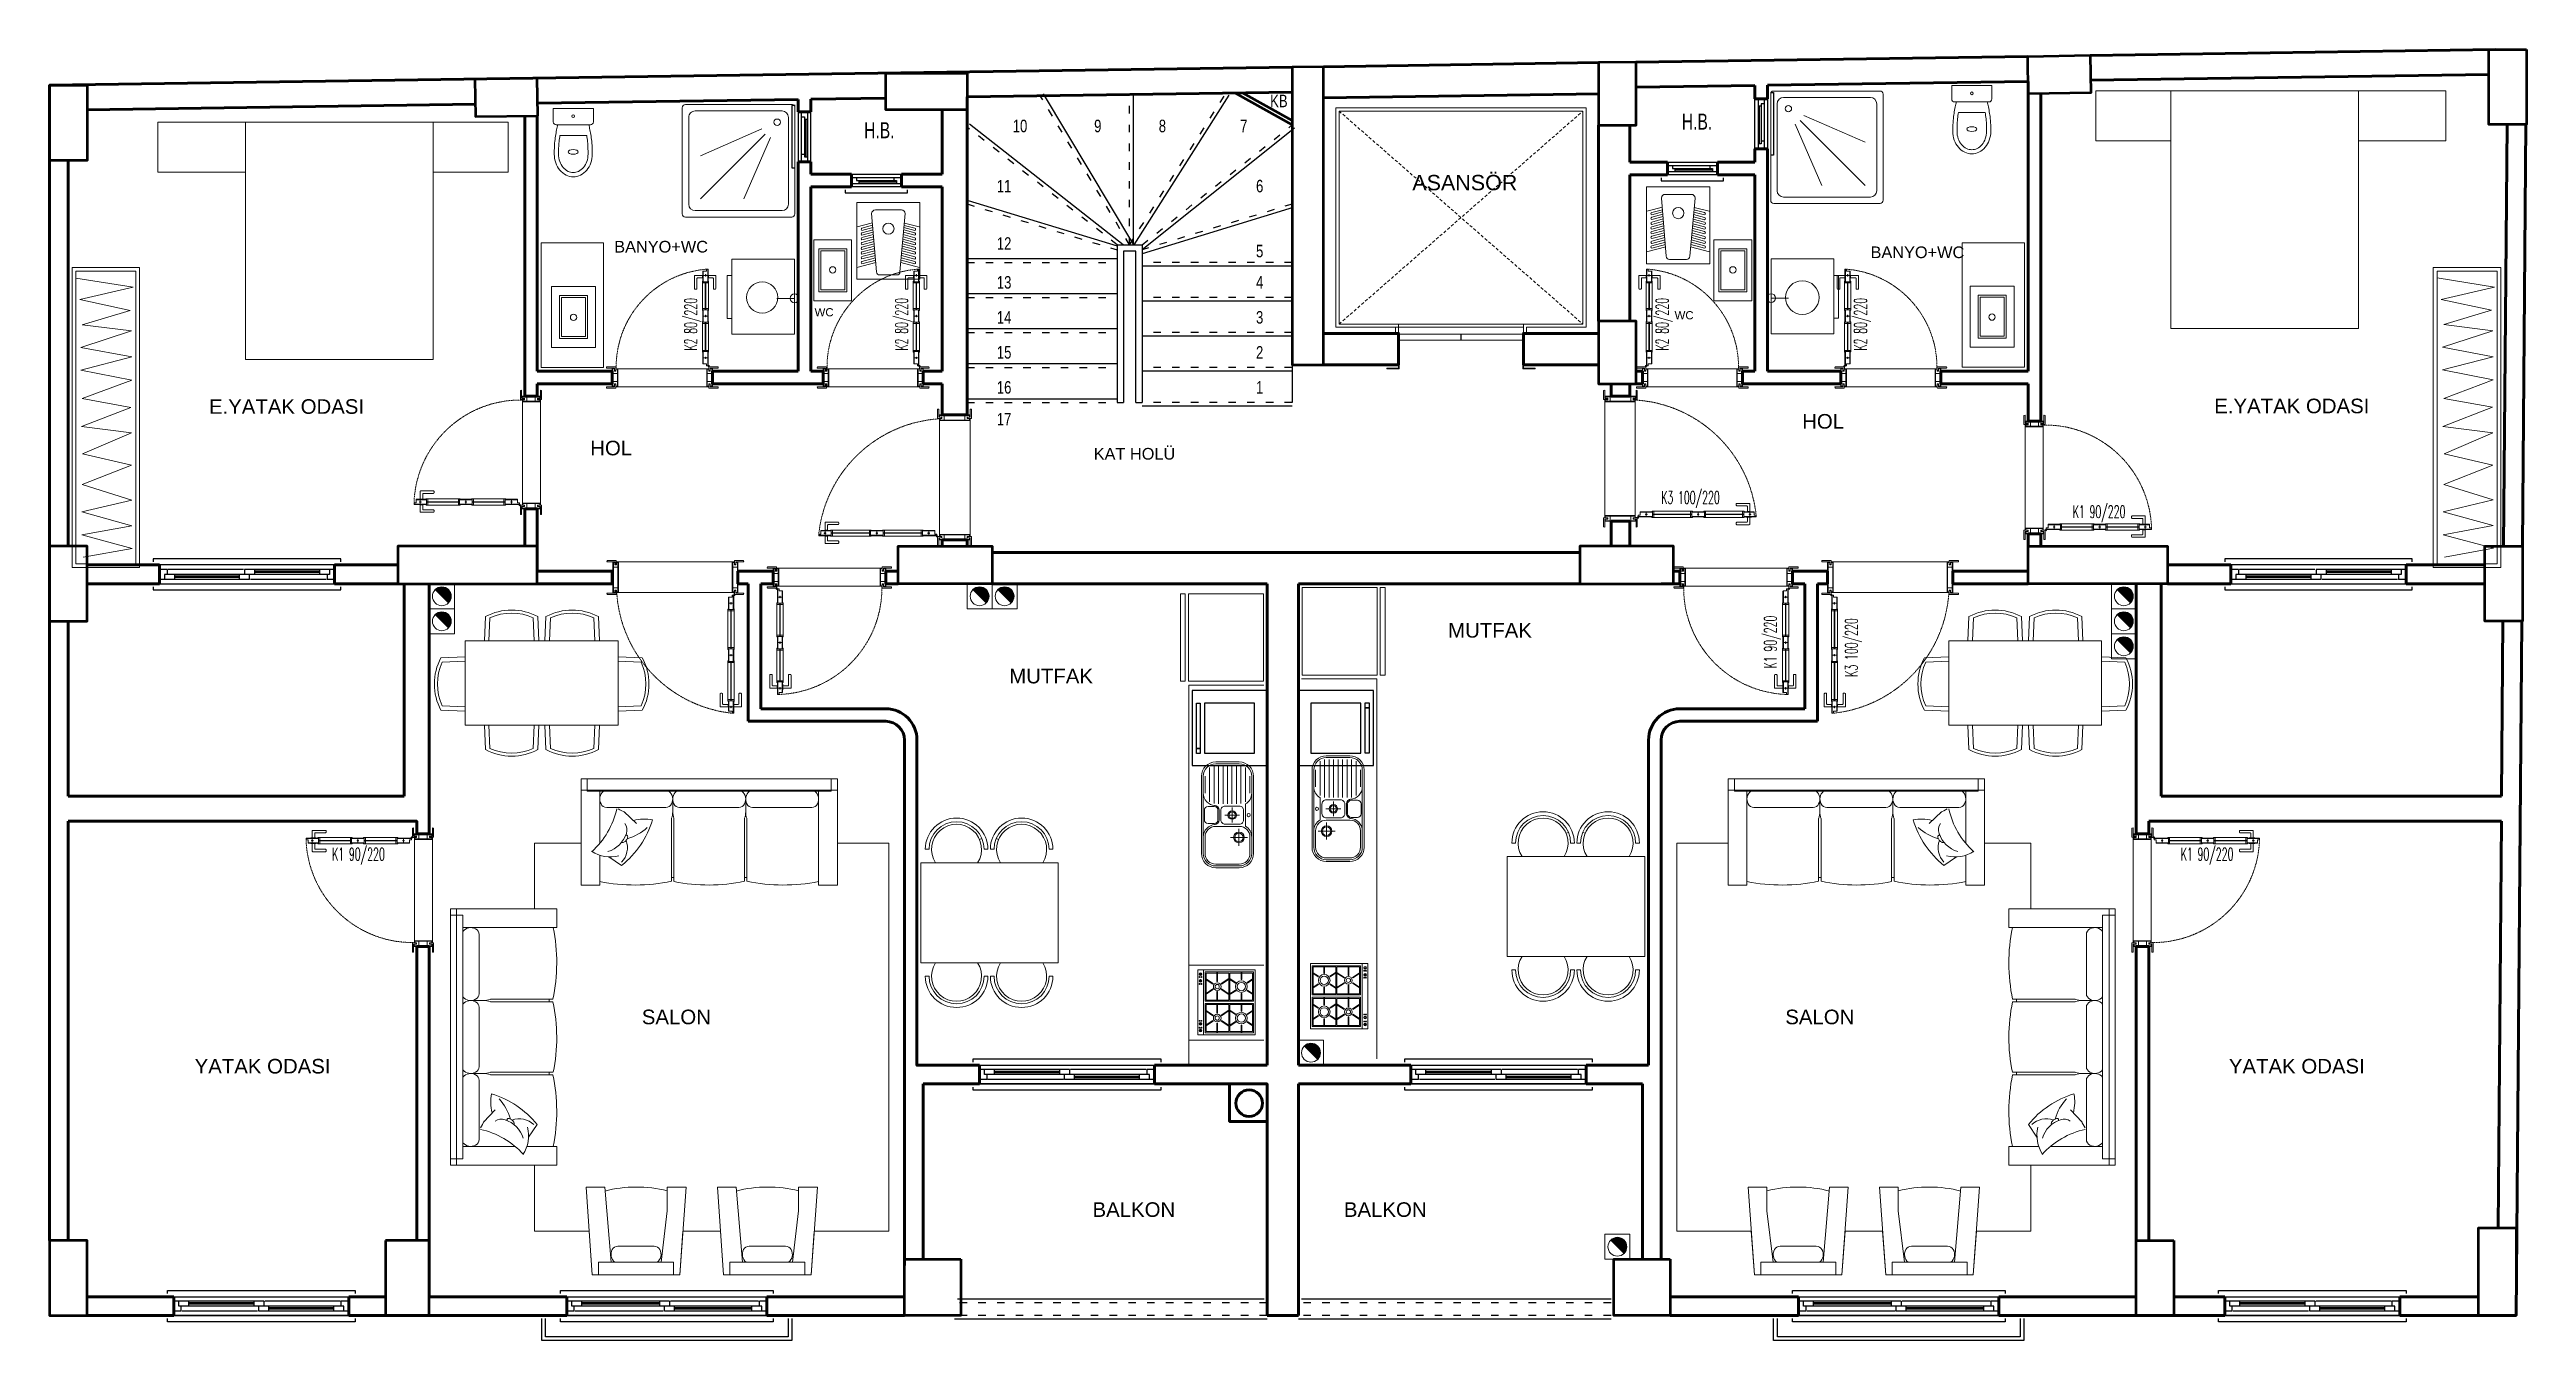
# Model space of a CAD drawing. Header units: millimetres. Extents: x 34 to 2015, y 36 to 1068.
import ezdxf
from ezdxf.enums import TextEntityAlignment as Align

# ---------------------------------------------------------------- set-up
doc = ezdxf.new("R2010")
doc.units = ezdxf.units.MM
for name, pattern in [('ACAD_ISO03W100', [30, 12, -18]), ('HIDDEN', [0.375, 0.25, -0.125]), ('Overhead', [3.96875, 2.38125, -1.5875])]:
    doc.linetypes.add(name, pattern=pattern)
for name, color, linetype in [('14_ISLAK_MEKAN_TEFRİŞ', 134, 'Continuous'), ('MERDIVEN', 1, 'Continuous'), ('YKP', 7, 'Continuous')]:
    doc.layers.add(name, color=color, linetype=linetype)
for name, color, linetype, lineweight in [('DUVAR', 7, 'Continuous', 60), ('KOLON50', 81, 'Continuous', 50), ('KOLON_50', 3, 'Continuous', 50), ('KP', 1, 'Continuous', 20), ('MERD_30', 31, 'Continuous', 25), ('OLCU', 254, 'Continuous', 25), ('PENCERE', 7, 'Continuous', 25), ('S-KOLON', 1, 'Continuous', 40), ('S-TEFRİŞ2', 251, 'Continuous', 0), ('TEF', 253, 'Continuous', 25), ('TOTAL', 253, 'Continuous', 35), ('WIN', 251, 'Continuous', 20), ('YAZI', 254, 'Continuous', 35), ('yazı', 253, 'Continuous', 20)]:
    doc.layers.add(name, color=color, linetype=linetype, lineweight=lineweight)
doc.styles.add('ANAR4', font='Arial')
doc.styles.add('M-IKI-50', font='Arial')
doc.styles.add('SIMPLEX', font='Simplex')
doc.styles.add('Swiss_Light', font='Arial')

msp = doc.modelspace()

# ---------------------------------------------------------------- texts
at = {"layer": 'TOTAL', "linetype": 'Continuous', "ltscale": 50, "style": 'Swiss_Light'}
for s, height, p in [('ASANSÖR', 12.288007, (1123.623833, 955.867669)), ('BANYO+WC', 9.331205, (485.464181, 906.088901)), ('BANYO+WC', 9.331205, (1490.033281, 901.619375)), ('WC', 6.531844, (645.666291, 855.062266)), ('WC', 6.531844, (1333.33596, 852.666461)), ('E.YATAK ODASI', 11.664006, (161.382058, 777.101629)), ('HOL', 11.664006, (1435.354777, 765.267675)), ('E.YATAK ODASI', 11.664006, (1764.869122, 777.546027)), ('HOL', 11.664006, (466.275015, 743.916246)), ('KAT HOLÜ', 9.331205, (868.864498, 740.470274)), ('MUTFAK', 11.664006, (1152.250375, 598.119138)), ('MUTFAK', 11.664006, (801.308777, 561.527473)), ('SALON', 11.664006, (507.513693, 288.949168)), ('SALON', 11.664006, (1421.858168, 288.949168)), ('YATAK ODASI', 11.664006, (149.938331, 249.553908)), ('YATAK ODASI', 11.664006, (1776.559723, 249.553908)), ('BALKON', 11.664006, (867.920028, 134.88412)), ('BALKON', 11.664006, (1068.920748, 134.88412))]:
    msp.add_text(s, height=height, dxfattribs=at).set_placement(p)
at = {"layer": 'YAZI', "color": 30, "style": 'ANAR4', "width": 0.7}
for p in [(685.263197, 997.476615), (1339.10652, 1004.377389)]:
    msp.add_text('H.B.', height=12.8, dxfattribs=at).set_placement(p)
at = {"layer": 'yazı', "style": 'M-IKI-50', "text_generation_flag": 6, "width": 0.75}
for s, rotation, p in [('KB', 179.99622, (1009.938144, 1022.285841)), ('10', 180.00378, (804.115196, 1002.296552)), ('9', 180.00378, (869.185652, 1002.296552)), ('8', 179.99622, (920.871272, 1002.296885)), ('7', 179.99622, (985.941728, 1002.296885)), ('11', 180.00378, (791.400185, 954.222937)), ('6', 179.99622, (998.656739, 954.223269)), ('12', 180.00378, (791.400185, 908.315133)), ('5', 179.99622, (998.656739, 902.260182)), ('13', 180.00378, (791.400185, 877.25985)), ('4', 179.99622, (998.656739, 877.260182)), ('14', 180.00378, (791.400185, 849.25985)), ('3', 179.99622, (998.656739, 849.260182)), ('15', 180.00378, (791.400185, 821.25985)), ('2', 179.99622, (998.656739, 821.260182)), ('16', 180.00378, (791.400185, 793.25985)), ('1', 179.99622, (998.656739, 793.260182)), ('17', 180.00378, (791.400185, 767.83936))]:
    msp.add_text(s, height=10, rotation=rotation, dxfattribs=at).set_placement(p)
at = {"layer": 'YKP', "style": 'SIMPLEX', "width": 0.55}
for s, p in [('K2 80/220', (546.617583, 848.734247)), ('K2 80/220', (715.253456, 848.734247)), ('K2 80/220', (1323.419234, 848.734247)), ('K2 80/220', (1482.055108, 848.734247)), ('K1 90/220', (1409.918478, 594.615209, 7.65628)), ('K3 100/220', (1474.693451, 590.201108))]:
    msp.add_text(s, height=10, rotation=90, dxfattribs=at).set_placement(p, align=Align.MIDDLE_CENTER)
for s, p in [('K3 100/220', (1346.061152, 710.172388)), ('K1 90/220', (1672.782928, 698.843786, 7.65628)), ('K1 90/220', (280.954208, 425.008051, 7.65628)), ('K1 90/220', (1759.147054, 425.008051, 7.65628))]:
    msp.add_text(s, height=10, dxfattribs=at).set_placement(p, align=Align.MIDDLE_CENTER)

# ---------------------------------------------------------------- blocks, each defined once
blk = doc.blocks.new('a0')
at = {"layer": 'S-TEFRİŞ2', "flags": 128}
for points in [[(645.050632, 916.268999), (675.250632, 916.268998), (675.250631, 867.54639), (645.050631, 867.54639)], [(648.950631, 874.74639), (671.350631, 874.74639), (671.350632, 909.068998), (648.950632, 909.068999)], [(650.550632, 907.468999), (669.750632, 907.468998), (669.750631, 876.34639), (650.550631, 876.34639)]]:
    blk.add_lwpolyline(points, close=True, dxfattribs=at)
at = {"layer": 'S-TEFRİŞ2'}
blk.add_circle((660.150631, 892.215286), 2.528098, dxfattribs=at)
blk = doc.blocks.new('b2')
at = {"layer": 'PENCERE', "color": 5}
for p, q in [((632.550631, 1018.705855), (632.550631, 978.705855)), ((642.550631, 978.705855), (642.550631, 1018.705855))]:
    blk.add_line(p, q, dxfattribs=at)
at = {"layer": 'PENCERE'}
for p, q in [((635.050631, 1018.705855), (635.050631, 1014.705855)), ((635.050631, 1014.705855), (635.050631, 984.705855)), ((635.050631, 1014.705855), (637.550631, 1014.705855)), ((637.550631, 1014.705855), (637.550631, 1012.705855)), ((637.550631, 1012.705855), (637.550631, 984.705855)), ((638.800631, 982.705855), (638.800631, 1012.705855)), ((640.050631, 1018.705855), (640.050631, 1012.705855)), ((640.050631, 1012.705855), (640.050631, 978.705855)), ((635.050631, 984.705855), (635.050631, 978.705855)), ((635.050631, 984.705855), (637.550631, 984.705855)), ((637.550631, 984.705855), (637.550631, 982.705855)), ((637.550631, 982.705855), (640.050631, 982.705855))]:
    blk.add_line(p, q, dxfattribs=at)
blk = doc.blocks.new('b3')
at = {"layer": 'MERD_30', "ltscale": 0.5, "flags": 128}
blk.add_lwpolyline([(670.092097, 956.205855), (670.092097, 953.705855), (720.092097, 953.705855), (720.092097, 956.205855)], dxfattribs=at)
at = {"layer": 'PENCERE', "color": 5}
for p, q in [((675.092097, 968.705855), (715.092097, 968.705855)), ((715.092097, 958.705855), (675.092097, 958.705855))]:
    blk.add_line(p, q, dxfattribs=at)
at = {"layer": 'PENCERE'}
for p, q in [((675.092097, 966.205855), (679.092097, 966.205855)), ((675.092097, 961.205855), (681.092097, 961.205855)), ((679.092097, 966.205855), (709.092097, 966.205855)), ((679.092097, 966.205855), (679.092097, 963.705855)), ((679.092097, 963.705855), (681.092097, 963.705855)), ((681.092097, 963.705855), (709.092097, 963.705855)), ((681.092097, 963.705855), (681.092097, 961.205855)), ((711.092097, 962.455855), (681.092097, 962.455855)), ((681.092097, 961.205855), (715.092097, 961.205855)), ((709.092097, 966.205855), (715.092097, 966.205855)), ((709.092097, 966.205855), (709.092097, 963.705855)), ((709.092097, 963.705855), (711.092097, 963.705855)), ((711.092097, 963.705855), (711.092097, 961.205855))]:
    blk.add_line(p, q, dxfattribs=at)
blk = doc.blocks.new('b4')
at = {"layer": 'S-TEFRİŞ2', "flags": 128}
for points in [[(476.914757, 814.211632), (476.914757, 913.711633), (426.914757, 913.711633), (426.914757, 814.211632)], [(470.514757, 830.185039), (435.314757, 830.185039), (435.314759, 878.907648), (470.514759, 878.907647)], [(464.114758, 871.707647), (441.714758, 871.707648), (441.714758, 837.385039), (464.114758, 837.385039)], [(462.514758, 838.985039), (443.314758, 838.985039), (443.314758, 870.107648), (462.514758, 870.107647)]]:
    blk.add_lwpolyline(points, close=True, dxfattribs=at)
at = {"layer": 'S-TEFRİŞ2'}
blk.add_circle((452.914758, 854.238752), 2.528098, dxfattribs=at)
blk = doc.blocks.new('b5')
at = {"layer": 'S-TEFRİŞ2', "ltscale": 20, "flags": 128}
for points in [[(190.626205, 1010.432996), (120.626205, 1010.432996), (120.626205, 970.432996), (190.626205, 970.432996), (190.626205, 1010.432996)], [(190.626205, 1010.432996), (340.626205, 1010.432996), (340.626205, 820.432996), (190.626205, 820.432996), (190.626205, 1010.432996)], [(340.626205, 1010.432996), (400.626205, 1010.432996), (400.626205, 970.432996), (340.626205, 970.432996), (340.626205, 1010.432996)]]:
    blk.add_lwpolyline(points, dxfattribs=at)
blk = doc.blocks.new('b7')
at = {"layer": 'MERD_30', "ltscale": 0.5, "flags": 128}
for points in [[(266.868568, 658.711632), (266.868568, 661.211632), (116.868568, 661.211632), (116.868568, 658.711632)], [(116.868568, 638.711632), (116.868568, 636.211632), (266.868568, 636.211632), (266.868568, 638.711632)]]:
    blk.add_lwpolyline(points, dxfattribs=at)
at = {"layer": 'PENCERE', "color": 5}
for p, q in [((261.868568, 656.211632), (121.868568, 656.211632)), ((121.868568, 641.211632), (261.868568, 641.211632))]:
    blk.add_line(p, q, dxfattribs=at)
at = {"layer": 'PENCERE'}
for p, q in [((127.868568, 652.711632), (121.868568, 652.711632)), ((193.868568, 644.711632), (121.868568, 644.711632)), ((125.868568, 648.711632), (125.868568, 644.711632)), ((127.868568, 648.711632), (125.868568, 648.711632)), ((127.868568, 652.711632), (127.868568, 648.711632)), ((255.868568, 648.711632), (127.868568, 648.711632)), ((188.921388, 652.711632), (128.600932, 652.711632)), ((133.868568, 648.711632), (133.868568, 644.711632)), ((185.868568, 647.211632), (133.868568, 647.211632)), ((185.868568, 646.211632), (133.868568, 646.211632)), ((185.868568, 644.711632), (185.868568, 648.711632)), ((257.868568, 652.711632), (189.868568, 652.711632)), ((189.868568, 652.711632), (189.868568, 648.711632)), ((193.868568, 644.711632), (193.868568, 648.711632)), ((255.136054, 644.711632), (194.677125, 644.711632)), ((197.868568, 652.711632), (197.868568, 648.711632)), ((249.868568, 651.211632), (197.868568, 651.211632)), ((249.868568, 650.211632), (197.868568, 650.211632)), ((249.868568, 652.711632), (249.868568, 648.711632)), ((255.868568, 648.711632), (255.868568, 644.711632)), ((257.868568, 648.711632), (255.868568, 648.711632)), ((261.868568, 644.711632), (255.868568, 644.711632)), ((257.868568, 652.711632), (257.868568, 648.711632)), ((261.868568, 652.711632), (257.868568, 652.711632))]:
    blk.add_line(p, q, dxfattribs=at)
blk = doc.blocks.new('b10')
at = {"layer": 'S-TEFRİŞ2'}
for p, q in [((458.901612, 485.260708), (663.901612, 485.260708)), ((458.901612, 485.260708), (458.901612, 400.260708)), ((663.901612, 476.234975), (458.901612, 476.234975)), ((458.901612, 476.234975), (458.901612, 433.734975)), ((463.901612, 485.260708), (463.901612, 475.260708)), ((658.901612, 485.260708), (658.901612, 475.260708)), ((663.901612, 485.260708), (663.901612, 400.260708)), ((663.901612, 433.734975), (663.901612, 476.234975)), ((463.901612, 475.260708), (658.901612, 475.260708)), ((473.901612, 475.260708), (473.901612, 433.549499)), ((479.406871, 462.279407), (526.729686, 462.279407)), ((503.211605, 449.568121), (493.375698, 458.862925)), ((532.234945, 458.92086), (532.234945, 469.528416)), ((585.063019, 462.279407), (537.740204, 462.279407)), ((590.563931, 458.308483), (590.563931, 468.916038)), ((643.396353, 462.279407), (596.073538, 462.279407)), ((648.901612, 475.260708), (648.901612, 400.260708)), ((531.234945, 453.346181), (531.234945, 403.260708)), ((533.234945, 453.346181), (533.234945, 403.260708)), ((589.568278, 453.346182), (589.568279, 403.260708)), ((591.568278, 453.346182), (591.568279, 403.260708)), ((473.901612, 424.128141), (473.901612, 400.260708)), ((491.399559, 415.952717), (481.250208, 422.764588)), ((473.901612, 400.260708), (458.901612, 400.260708)), ((533.234945, 406.260708), (531.234945, 406.260708)), ((589.568279, 406.260708), (591.568279, 406.260708)), ((648.901612, 400.260708), (663.901612, 400.260708))]:
    blk.add_line(p, q, dxfattribs=at)
at = {"layer": 'S-TEFRİŞ2', "flags": 128}
for points in [[(491.461338, 434.527614, 0.053245), (491.599893, 434.394689, 0.175914), (492.187538, 434.206442, 0.103979), (493.180425, 434.455177, 0.064466), (494.106557, 435.063848, 0.050626), (495.076657, 436.085659, 0.050626)], [(495.076657, 436.085659, 0.050626), (495.821629, 437.281571, 0.064466), (496.177801, 438.33102, 0.103979), (496.168818, 439.354549, 0.175914), (495.838822, 439.875958, 0.175914), (495.251177, 440.064205, 0.068381), (494.584243, 439.946422, 0.064466)]]:
    blk.add_lwpolyline(points, format="xyb", dxfattribs=at)
at = {"layer": 'S-TEFRİŞ2'}
for centre, radius, start, end in [((423.494744, 475.572582), 65.626152, 312.085116, 347.432122), ((481.957759, 468.993897), 8.052176, 128.89706, 208.588855), ((479.406871, 467.279407), 5, 205.32353, 270), ((503.905903, 484.592568), 27.89501, 236.941093, 249.936753), ((526.729686, 467.279407), 5, 270, 334.676471), ((524.178797, 468.993897), 8.052176, 331.411146, 51.10294), ((515.05748, 459.002108), 17.177657, 341.743554, 359.728998), ((549.41241, 459.002108), 17.177657, 180.271003, 198.256446), ((540.291093, 468.993897), 8.052176, 128.89706, 208.588855), ((537.740204, 467.279407), 5, 205.32353, 270), ((585.063019, 467.279407), 5, 270, 334.676471), ((582.512131, 468.993898), 8.052176, 331.411146, 51.10294), ((573.390814, 459.002108), 17.177657, 341.743554, 359.728998), ((607.745743, 459.002108), 17.177657, 180.271003, 198.256446), ((598.624426, 468.993898), 8.052176, 128.89706, 208.588855), ((596.073538, 467.279407), 5, 205.32353, 270), ((643.396353, 467.279407), 5, 270, 334.676471), ((640.845464, 468.993898), 8.052176, 331.411146, 51.10294), ((474.410133, 447.96365), 21.708769, 285.986386, 342.89491), ((479.047353, 430.184128), 16.93703, 316.542505, 19.914406), ((445.264604, 473.687322), 73.903442, 308.627886, 343.211898), ((487.5993, 444.503059), 8.105343, 338.849918, 37.378992), ((485.170866, 475.073669), 39.256838, 285.748845, 312.953591), ((509.472453, 417.247358), 35.699455, 79.434567, 103.915557), ((482.619167, 450.625987), 27.89501, 236.808879, 283.772544), ((502.154157, 542.709501), 142.448791, 258.560403, 281.779691), ((560.994778, 537.863358), 137.602028, 258.361272, 281.984859), ((620.649066, 542.709502), 142.448791, 258.22031, 281.439597)]:
    blk.add_arc(centre, radius, start, end, dxfattribs=at)
blk = doc.blocks.new('b12')
at = {"layer": 'S-TEFRİŞ2'}
for p, q in [((354.478021, 381.234974), (439.478021, 381.234975)), ((354.478022, 176.234974), (354.478021, 381.234974)), ((421.812697, 381.234975), (359.312697, 381.234974)), ((359.312697, 381.234974), (359.312698, 176.234974)), ((439.478021, 366.234975), (439.478021, 381.234975)), ((354.478021, 376.234974), (364.478021, 376.234974)), ((364.478022, 181.234974), (364.478021, 376.234974)), ((364.478021, 366.234974), (439.478021, 366.234975)), ((377.459322, 360.729715), (377.459322, 313.4069)), ((381.430246, 307.897293), (370.822691, 307.897293)), ((377.459322, 302.396382), (377.459322, 255.073567)), ((386.392548, 308.901641), (436.478021, 308.901641)), ((386.392548, 306.901641), (436.478021, 306.901641)), ((433.478021, 306.901641), (433.478021, 308.901641)), ((380.817869, 249.568308), (370.210314, 249.568308)), ((377.459322, 196.740234), (377.459322, 244.063049)), ((386.392548, 250.568308), (436.478021, 250.568308)), ((386.392548, 248.568308), (436.478021, 248.568308)), ((433.478021, 250.568308), (433.478021, 248.568308)), ((390.170609, 220.544968), (380.875804, 210.70906)), ((423.786012, 208.732922), (416.974141, 198.583571)), ((354.478022, 181.234974), (364.478022, 181.234974)), ((364.478022, 191.234974), (406.18923, 191.234974)), ((415.610588, 191.234975), (439.478022, 191.234975)), ((439.478022, 191.234975), (439.478022, 176.234975)), ((354.478022, 176.234974), (439.478022, 176.234975)), ((359.312698, 176.234974), (421.812698, 176.234975))]:
    blk.add_line(p, q, dxfattribs=at)
at = {"layer": 'S-TEFRİŞ2', "flags": 128}
for points in [[(403.653071, 212.410019, 0.050626), (402.457158, 213.154992, 0.064466), (401.40771, 213.511164, 0.103979), (400.38418, 213.50218, 0.175914), (399.862771, 213.172185, 0.175914), (399.674524, 212.584539, 0.068381), (399.792307, 211.917605, 0.064466)], [(405.211115, 208.794701, 0.053245), (405.34404, 208.933255, 0.175914), (405.532288, 209.520901, 0.103979), (405.283552, 210.513788, 0.064466), (404.674881, 211.43992, 0.050626), (403.653071, 212.410019, 0.050626)]]:
    blk.add_lwpolyline(points, format="xyb", dxfattribs=at)
at = {"layer": 'S-TEFRİŞ2'}
for centre, radius, start, end in [((370.744831, 358.178827), 8.052176, 61.411146, 141.10294), ((372.459322, 360.729715), 5, 0, 64.676471), ((297.029228, 337.982428), 142.448791, 348.22031, 11.439597), ((370.744832, 315.957789), 8.052176, 218.89706, 298.588855), ((370.744832, 299.845493), 8.052176, 61.411146, 141.10294), ((372.459322, 302.396382), 5, 0, 64.676471), ((372.459322, 313.4069), 5, 295.32353, 0), ((380.736621, 325.079106), 17.177657, 270.271003, 288.256446), ((380.736621, 290.724176), 17.177657, 71.743554, 89.728998), ((301.875372, 278.32814), 137.602028, 348.361272, 11.984859), ((370.744832, 257.624455), 8.052176, 218.89706, 298.588855), ((370.744832, 241.51216), 8.052176, 61.411146, 141.10294), ((372.459322, 244.063049), 5, 0, 64.676471), ((372.459322, 255.073567), 5, 295.32353, 0), ((380.736621, 266.745772), 17.177657, 270.271003, 288.256446), ((380.736621, 232.390843), 17.177657, 71.743554, 89.728998), ((297.029228, 219.48752), 142.448791, 348.560403, 11.779691), ((422.491371, 226.805815), 35.699455, 169.434567, 193.915557), ((366.051407, 162.597967), 73.903442, 38.627886, 73.211898), ((364.665061, 202.504228), 39.256838, 15.748845, 42.953591), ((364.166147, 140.828106), 65.626152, 42.085116, 77.432122), ((355.146162, 221.239265), 27.89501, 326.941093, 339.936753), ((395.23567, 204.932663), 8.105343, 68.849918, 127.378992), ((391.77508, 191.743495), 21.708769, 15.986386, 72.89491), ((409.554601, 196.380715), 16.93703, 46.542505, 109.914406), ((389.112742, 199.95253), 27.89501, 326.808879, 13.772544), ((370.744832, 199.291122), 8.052176, 218.89706, 298.588855), ((372.459322, 196.740234), 5, 295.32353, 0)]:
    blk.add_arc(centre, radius, start, end, dxfattribs=at)
blk = doc.blocks.new('b13')
at = {"layer": 'S-TEFRİŞ2'}
for p, q in [((467.906806, 88.549189), (462.906805, 158.549189)), ((477.906805, 158.549189), (462.906805, 158.549189)), ((482.906806, 98.549189), (477.906805, 158.549189)), ((527.906805, 139.681755), (527.906805, 158.549189)), ((527.906805, 158.549189), (542.906805, 158.549189)), ((537.906806, 88.549189), (542.906805, 158.549189)), ((522.906806, 98.549189), (527.906805, 139.681755)), ((465.406805, 123.549189), (467.906806, 88.549189)), ((537.906806, 88.549189), (540.406805, 123.549189)), ((517.401546, 111.53049), (488.412065, 111.53049)), ((467.906806, 88.549189), (537.906806, 88.549189)), ((537.906806, 88.549189), (467.906806, 88.549189)), ((532.906806, 98.549189), (472.906806, 98.549189)), ((472.906806, 88.549189), (472.906806, 98.549189)), ((532.906806, 88.549189), (532.906806, 98.549189))]:
    blk.add_line(p, q, dxfattribs=at)
for centre, radius, start, end in [((503.244456, 56.417919), 102.318157, 76.052312, 104.337662), ((490.962953, 104.815999), 8.052176, 151.411146, 231.10294), ((488.412065, 106.53049), 5, 90, 154.676471), ((517.401546, 106.53049), 5, 25.32353, 90), ((514.850658, 104.816), 8.052176, 308.89706, 28.588855)]:
    blk.add_arc(centre, radius, start, end, dxfattribs=at)
blk = doc.blocks.new('b14')
at = {"layer": 'S-TEFRİŞ2'}
for p, q in [((572.923297, 88.549189), (567.923297, 158.549189)), ((582.923297, 158.549189), (567.923297, 158.549189)), ((587.923297, 98.549189), (582.923297, 158.549189)), ((632.923297, 139.681756), (632.923297, 158.549189)), ((632.923297, 158.549189), (647.923297, 158.549189)), ((642.923297, 88.549189), (647.923297, 158.549189)), ((627.923297, 98.549189), (632.923297, 139.681756)), ((570.423297, 123.549189), (572.923297, 88.549189)), ((642.923297, 88.549189), (645.423297, 123.549189)), ((622.418038, 111.53049), (593.428556, 111.53049)), ((642.923297, 88.549189), (572.923297, 88.549189)), ((572.923297, 88.549189), (642.923297, 88.549189)), ((637.923297, 98.549189), (577.923297, 98.549189)), ((577.923297, 88.549189), (577.923297, 98.549189)), ((637.923297, 88.549189), (637.923297, 98.549189))]:
    blk.add_line(p, q, dxfattribs=at)
for centre, radius, start, end in [((608.260948, 56.417919), 102.318157, 76.052312, 104.337662), ((595.979444, 104.816), 8.052176, 151.411146, 231.10294), ((593.428556, 106.53049), 5, 90, 154.676471), ((622.418038, 106.53049), 5, 25.32353, 90), ((619.867149, 104.816), 8.052176, 308.89706, 28.588855)]:
    blk.add_arc(centre, radius, start, end, dxfattribs=at)
blk = doc.blocks.new('b15')
at = {"layer": 'MERD_30'}
blk.add_line((447.550631, 56.053401), (607.550631, 56.053401), dxfattribs=at)
at = {"layer": 'MERD_30', "ltscale": 0.5, "flags": 128}
for points in [[(442.550631, 73.553401), (442.550631, 76.053401), (612.550631, 76.053401), (612.550631, 73.553401)], [(627.550631, 53.553401), (627.550631, 36.053401), (427.550631, 36.053401), (427.550631, 53.553401)], [(624.550631, 53.553401), (624.550631, 39.053401), (430.550631, 39.053401), (430.550631, 53.553401)], [(612.550631, 53.553401), (612.550631, 51.053401), (442.550631, 51.053401), (442.550631, 53.553401)]]:
    blk.add_lwpolyline(points, dxfattribs=at)
at = {"layer": 'PENCERE', "color": 5}
for p, q in [((447.550631, 71.053401), (607.550631, 71.053401)), ((607.550631, 56.053401), (447.550631, 56.053401))]:
    blk.add_line(p, q, dxfattribs=at)
at = {"layer": 'PENCERE'}
for p, q in [((529.550631, 67.553401), (447.550631, 67.553401)), ((453.550631, 59.553401), (447.550631, 59.553401)), ((451.550631, 63.553401), (451.550631, 67.553401)), ((453.550631, 63.553401), (451.550631, 63.553401)), ((601.550631, 63.553401), (453.550631, 63.553401)), ((453.550631, 59.553401), (453.550631, 63.553401)), ((524.603451, 59.553401), (454.282995, 59.553401)), ((521.550631, 66.053401), (459.550631, 66.053401)), ((521.550631, 65.053401), (459.550631, 65.053401)), ((521.550631, 67.553401), (521.550631, 63.553401)), ((525.550631, 59.553401), (525.550631, 63.553401)), ((603.550631, 59.553401), (525.550631, 59.553401)), ((529.550631, 67.553401), (529.550631, 63.553401)), ((600.818117, 67.553401), (530.359188, 67.553401)), ((533.550631, 59.553401), (533.550631, 63.553401)), ((595.550631, 62.053401), (533.550631, 62.053401)), ((595.550631, 61.053401), (533.550631, 61.053401)), ((595.550631, 59.553401), (595.550631, 63.553401)), ((607.550631, 67.553401), (601.550631, 67.553401)), ((601.550631, 63.553401), (601.550631, 67.553401)), ((603.550631, 63.553401), (601.550631, 63.553401)), ((603.550631, 59.553401), (603.550631, 63.553401)), ((607.550631, 59.553401), (603.550631, 59.553401))]:
    blk.add_line(p, q, dxfattribs=at)
blk = doc.blocks.new('b17')
at = {"layer": 'MERD_30'}
blk.add_line((133.232694, 56.047609), (273.232694, 56.047609), dxfattribs=at)
at = {"layer": 'MERD_30', "ltscale": 0.5, "flags": 128}
for points in [[(128.232694, 73.547609), (128.232694, 76.047609), (278.232694, 76.047609), (278.232694, 73.547609)], [(278.232694, 53.547609), (278.232694, 51.047609), (128.232694, 51.047609), (128.232694, 53.547609)]]:
    blk.add_lwpolyline(points, dxfattribs=at)
at = {"layer": 'PENCERE', "color": 5}
for p, q in [((133.232694, 71.047609), (273.232694, 71.047609)), ((273.232694, 56.047609), (133.232694, 56.047609))]:
    blk.add_line(p, q, dxfattribs=at)
at = {"layer": 'PENCERE'}
for p, q in [((205.232694, 67.547609), (133.232694, 67.547609)), ((139.232694, 59.547609), (133.232694, 59.547609)), ((137.232694, 63.547609), (137.232694, 67.547609)), ((139.232694, 63.547609), (137.232694, 63.547609)), ((267.232694, 63.547609), (139.232694, 63.547609)), ((139.232694, 59.547609), (139.232694, 63.547609)), ((200.285514, 59.547609), (139.965058, 59.547609)), ((145.232694, 63.547609), (145.232694, 67.547609)), ((197.232694, 66.047609), (145.232694, 66.047609)), ((197.232694, 65.047609), (145.232694, 65.047609)), ((197.232694, 67.547609), (197.232694, 63.547609)), ((201.232694, 59.547609), (201.232694, 63.547609)), ((269.232694, 59.547609), (201.232694, 59.547609)), ((205.232694, 67.547609), (205.232694, 63.547609)), ((266.50018, 67.547609), (206.041251, 67.547609)), ((209.232694, 59.547609), (209.232694, 63.547609)), ((261.232694, 62.047609), (209.232694, 62.047609)), ((261.232694, 61.047609), (209.232694, 61.047609)), ((261.232694, 59.547609), (261.232694, 63.547609)), ((273.232694, 67.547609), (267.232694, 67.547609)), ((267.232694, 63.547609), (267.232694, 67.547609)), ((269.232694, 63.547609), (267.232694, 63.547609)), ((269.232694, 59.547609), (269.232694, 63.547609)), ((273.232694, 59.547609), (269.232694, 59.547609))]:
    blk.add_line(p, q, dxfattribs=at)
blk = doc.blocks.new('b18')
at = {"layer": 'S-TEFRİŞ2'}
for p, q in [((779.483304, 437.392116), (777.639903, 436.616312)), ((790.928479, 437.392116), (792.77188, 436.616312))]:
    blk.add_line(p, q, dxfattribs=at)
at = {"layer": 'S-TEFRİŞ2', "flags": 128}
for points in [[(737.205892, 428.858269, -1), (781.205892, 428.858269), (784.205892, 428.858269, 1), (734.205892, 428.858269)], [(789.205892, 428.858269, -1), (833.205892, 428.858269), (836.205892, 428.858269, 1), (786.205892, 428.858269)], [(737.205892, 327.33861, 1), (781.205892, 327.33861), (784.205892, 327.33861, -1), (734.205892, 327.33861)], [(789.205892, 327.33861, 1), (833.205892, 327.33861), (836.205892, 327.33861, -1), (786.205892, 327.33861)]]:
    blk.add_lwpolyline(points, format="xyb", close=True, dxfattribs=at)
blk.add_lwpolyline([(730.550631, 418.098439), (840.550631, 418.098439), (840.550631, 338.098439), (730.550631, 338.098439), (730.550631, 418.098439)], dxfattribs=at)
at = {"layer": 'S-TEFRİŞ2'}
for centre, start, end in [((759.205892, 428.858269), 327.452985, 212.547015), ((811.205892, 428.858269), 327.452985, 212.547015), ((759.205892, 327.33861), 147.452985, 32.547015), ((811.205892, 327.33861), 147.452985, 32.547015)]:
    blk.add_arc(centre, 20, start, end, dxfattribs=at)
blk = doc.blocks.new('a2')
at = {"layer": 'MERD_30'}
blk.add_line((777.550631, 241.211633), (917.550631, 241.211633), dxfattribs=at)
at = {"layer": 'MERD_30', "ltscale": 0.5, "flags": 128}
for points in [[(772.550631, 258.711633), (772.550631, 261.211633), (922.550631, 261.211633), (922.550631, 258.711633)], [(922.550631, 238.711633), (922.550631, 236.211633), (772.550631, 236.211633), (772.550631, 238.711633)]]:
    blk.add_lwpolyline(points, dxfattribs=at)
at = {"layer": 'PENCERE', "color": 5}
for p, q in [((777.550631, 256.211633), (917.550631, 256.211633)), ((917.550631, 241.211633), (777.550631, 241.211633))]:
    blk.add_line(p, q, dxfattribs=at)
at = {"layer": 'PENCERE'}
for p, q in [((849.550631, 252.711633), (777.550631, 252.711633)), ((783.550631, 244.711633), (777.550631, 244.711633)), ((781.550631, 248.711633), (781.550631, 252.711633)), ((783.550631, 248.711633), (781.550631, 248.711633)), ((911.550631, 248.711633), (783.550631, 248.711633)), ((783.550631, 244.711633), (783.550631, 248.711633)), ((844.603451, 244.711633), (784.282995, 244.711633)), ((789.550631, 248.711633), (789.550631, 252.711633)), ((841.550631, 251.211633), (789.550631, 251.211633)), ((841.550631, 250.211633), (789.550631, 250.211633)), ((841.550631, 252.711633), (841.550631, 248.711633)), ((845.550631, 244.711633), (845.550631, 248.711633)), ((913.550631, 244.711633), (845.550631, 244.711633)), ((849.550631, 252.711633), (849.550631, 248.711633)), ((910.818117, 252.711633), (850.359188, 252.711633)), ((853.550631, 244.711633), (853.550631, 248.711633)), ((905.550631, 247.211633), (853.550631, 247.211633)), ((905.550631, 246.211633), (853.550631, 246.211633)), ((905.550631, 244.711633), (905.550631, 248.711633)), ((917.550631, 252.711633), (911.550631, 252.711633)), ((911.550631, 248.711633), (911.550631, 252.711633)), ((913.550631, 248.711633), (911.550631, 248.711633)), ((913.550631, 244.711633), (913.550631, 248.711633)), ((917.550631, 244.711633), (913.550631, 244.711633))]:
    blk.add_line(p, q, dxfattribs=at)
blk = doc.blocks.new('b20')
at = {"layer": 'S-TEFRİŞ2', "flags": 128}
for points in [[(1364.850631, 916.268999), (1395.050631, 916.268998), (1395.05063, 867.54639), (1364.85063, 867.54639)], [(1368.75063, 874.74639), (1391.15063, 874.74639), (1391.150631, 909.068998), (1368.750631, 909.068999)], [(1370.350631, 907.468999), (1389.550631, 907.468998), (1389.55063, 876.34639), (1370.35063, 876.34639)]]:
    blk.add_lwpolyline(points, close=True, dxfattribs=at)
at = {"layer": 'S-TEFRİŞ2'}
blk.add_circle((1379.95063, 892.215286), 2.528098, dxfattribs=at)
blk = doc.blocks.new('b21')
at = {"layer": 'MERD_30', "ltscale": 0.5, "flags": 128}
blk.add_lwpolyline([(1322.550631, 965.795572), (1322.550631, 963.295572), (1372.550631, 963.295572), (1372.550631, 965.795572)], dxfattribs=at)
at = {"layer": 'PENCERE', "color": 5}
for p, q in [((1327.550631, 978.295572), (1367.550631, 978.295572)), ((1367.550631, 968.295572), (1327.550631, 968.295572))]:
    blk.add_line(p, q, dxfattribs=at)
at = {"layer": 'PENCERE'}
for p, q in [((1327.550631, 975.795572), (1331.550631, 975.795572)), ((1327.550631, 970.795572), (1333.550631, 970.795572)), ((1331.550631, 975.795572), (1361.550631, 975.795572)), ((1331.550631, 975.795572), (1331.550631, 973.295572)), ((1331.550631, 973.295572), (1333.550631, 973.295572)), ((1333.550631, 973.295572), (1361.550631, 973.295572)), ((1363.550631, 972.045572), (1333.550631, 972.045572)), ((1333.550631, 970.795572), (1367.550631, 970.795572)), ((1361.550631, 975.795572), (1367.550631, 975.795572)), ((1361.550631, 975.795572), (1361.550631, 973.295572)), ((1361.550631, 973.295572), (1363.550631, 973.295572)), ((1363.550631, 973.295572), (1363.550631, 970.795572))]:
    blk.add_line(p, q, dxfattribs=at)
blk = doc.blocks.new('a5')
at = {"layer": 'MERD_30', "ltscale": 0.5, "flags": 128}
blk.add_lwpolyline([(1410.050631, 1034.027093), (1412.550631, 1034.027093), (1412.550631, 984.027093), (1410.050631, 984.027093)], dxfattribs=at)
at = {"layer": 'PENCERE', "color": 5}
for p, q in [((1397.550631, 989.027093), (1397.550631, 1029.027093)), ((1407.550631, 1029.027093), (1407.550631, 989.027093))]:
    blk.add_line(p, q, dxfattribs=at)
at = {"layer": 'PENCERE'}
for p, q in [((1400.050631, 1029.027093), (1400.050631, 1023.027093)), ((1400.050631, 1023.027093), (1400.050631, 989.027093)), ((1402.550631, 1023.027093), (1400.050631, 1023.027093)), ((1401.300631, 993.027093), (1401.300631, 1023.027093)), ((1405.050631, 1025.027093), (1402.550631, 1025.027093)), ((1402.550631, 1025.027093), (1402.550631, 1023.027093)), ((1402.550631, 1023.027093), (1402.550631, 995.027093)), ((1405.050631, 1029.027093), (1405.050631, 1025.027093)), ((1405.050631, 1025.027093), (1405.050631, 995.027093)), ((1402.550631, 993.027093), (1400.050631, 993.027093)), ((1405.050631, 995.027093), (1402.550631, 995.027093)), ((1402.550631, 995.027093), (1402.550631, 993.027093)), ((1405.050631, 995.027093), (1405.050631, 989.027093))]:
    blk.add_line(p, q, dxfattribs=at)
blk = doc.blocks.new('b88')
at = {"layer": 'S-TEFRİŞ2', "flags": 128}
for points in [[(1563.186505, 814.431224), (1563.186505, 913.931225), (1613.186505, 913.931225), (1613.186505, 814.431224)], [(1569.586504, 830.40463), (1604.786504, 830.404631), (1604.786503, 879.12724), (1569.586503, 879.127239)], [(1575.986503, 871.927239), (1598.386503, 871.927239), (1598.386504, 837.604631), (1575.986504, 837.60463)], [(1577.586504, 839.20463), (1596.786504, 839.204631), (1596.786503, 870.327239), (1577.586503, 870.327239)]]:
    blk.add_lwpolyline(points, close=True, dxfattribs=at)
at = {"layer": 'S-TEFRİŞ2'}
blk.add_circle((1587.186503, 854.458343), 2.528098, dxfattribs=at)
blk = doc.blocks.new('a6')
at = {"layer": 'S-TEFRİŞ2', "ltscale": 20, "flags": 128}
for points in [[(1730.131874, 1035.328699), (1670.131874, 1035.328699), (1670.131874, 995.328699), (1730.131874, 995.328699), (1730.131874, 1035.328699)], [(1880.131874, 1035.328699), (1730.131874, 1035.328699), (1730.131874, 845.328699), (1880.131874, 845.328699), (1880.131874, 1035.328699)], [(1880.131874, 1035.328699), (1950.131874, 1035.328699), (1950.131874, 995.328699), (1880.131874, 995.328699), (1880.131874, 1035.328699)]]:
    blk.add_lwpolyline(points, dxfattribs=at)
blk = doc.blocks.new('a9')
at = {"layer": 'MERD_30', "ltscale": 0.5, "flags": 128}
for points in [[(1923.232694, 658.711633), (1923.232694, 661.211633), (1773.232694, 661.211633), (1773.232694, 658.711633)], [(1773.232694, 638.711633), (1773.232694, 636.211633), (1923.232694, 636.211633), (1923.232694, 638.711633)]]:
    blk.add_lwpolyline(points, dxfattribs=at)
at = {"layer": 'PENCERE', "color": 5}
for p, q in [((1918.232694, 656.211633), (1778.232694, 656.211633)), ((1778.232694, 641.211633), (1918.232694, 641.211633))]:
    blk.add_line(p, q, dxfattribs=at)
at = {"layer": 'PENCERE'}
for p, q in [((1784.232694, 652.711633), (1778.232694, 652.711633)), ((1850.232694, 644.711633), (1778.232694, 644.711633)), ((1782.232694, 648.711633), (1782.232694, 644.711633)), ((1784.232694, 648.711633), (1782.232694, 648.711633)), ((1784.232694, 652.711633), (1784.232694, 648.711633)), ((1912.232694, 648.711633), (1784.232694, 648.711633)), ((1845.285514, 652.711633), (1784.965058, 652.711633)), ((1790.232694, 648.711633), (1790.232694, 644.711633)), ((1842.232694, 647.211633), (1790.232694, 647.211633)), ((1842.232694, 646.211633), (1790.232694, 646.211633)), ((1842.232694, 644.711633), (1842.232694, 648.711633)), ((1914.232694, 652.711633), (1846.232694, 652.711633)), ((1846.232694, 652.711633), (1846.232694, 648.711633)), ((1850.232694, 644.711633), (1850.232694, 648.711633)), ((1911.50018, 644.711633), (1851.041251, 644.711633)), ((1854.232694, 652.711633), (1854.232694, 648.711633)), ((1906.232694, 651.211633), (1854.232694, 651.211633)), ((1906.232694, 650.211633), (1854.232694, 650.211633)), ((1906.232694, 652.711633), (1906.232694, 648.711633)), ((1912.232694, 648.711633), (1912.232694, 644.711633)), ((1914.232694, 648.711633), (1912.232694, 648.711633)), ((1918.232694, 644.711633), (1912.232694, 644.711633)), ((1914.232694, 652.711633), (1914.232694, 648.711633)), ((1918.232694, 652.711633), (1914.232694, 652.711633))]:
    blk.add_line(p, q, dxfattribs=at)
blk = doc.blocks.new('a10')
at = {"layer": 'S-TEFRİŞ2'}
for p, q in [((1581.19965, 485.260708), (1376.19965, 485.260708)), ((1376.19965, 485.260708), (1376.19965, 400.260708)), ((1376.19965, 433.734975), (1376.19965, 476.234975)), ((1376.19965, 476.234975), (1581.19965, 476.234975)), ((1381.19965, 485.260708), (1381.19965, 475.260708)), ((1576.19965, 485.260708), (1576.19965, 475.260708)), ((1581.19965, 485.260708), (1581.19965, 400.260708)), ((1581.19965, 476.234975), (1581.19965, 433.734975)), ((1576.19965, 475.260708), (1381.19965, 475.260708)), ((1391.19965, 475.260708), (1391.19965, 400.260708)), ((1396.704909, 462.279407), (1444.027724, 462.279407)), ((1449.537331, 458.308483), (1449.537331, 468.916038)), ((1455.038243, 462.279407), (1502.361058, 462.279407)), ((1507.866317, 458.92086), (1507.866317, 469.528416)), ((1560.694391, 462.279407), (1513.371576, 462.279407)), ((1536.889657, 449.568121), (1546.725564, 458.862925)), ((1566.19965, 475.260708), (1566.19965, 433.549499)), ((1448.532983, 453.346182), (1448.532983, 403.260708)), ((1450.532983, 453.346182), (1450.532983, 403.260708)), ((1506.866317, 453.346181), (1506.866317, 403.260708)), ((1508.866317, 453.346181), (1508.866317, 403.260708)), ((1548.701703, 415.952717), (1558.851054, 422.764588)), ((1566.19965, 424.128141), (1566.19965, 400.260708)), ((1391.19965, 400.260708), (1376.19965, 400.260708)), ((1450.532983, 406.260708), (1448.532983, 406.260708)), ((1506.866317, 406.260708), (1508.866317, 406.260708)), ((1566.19965, 400.260708), (1581.19965, 400.260708))]:
    blk.add_line(p, q, dxfattribs=at)
at = {"layer": 'S-TEFRİŞ2', "flags": 128}
for points in [[(1545.024605, 436.085659, -0.050626), (1544.279633, 437.281571, -0.064466), (1543.923461, 438.33102, -0.103979), (1543.932444, 439.354549, -0.175914), (1544.26244, 439.875958, -0.175914), (1544.850085, 440.064205, -0.068381), (1545.517019, 439.946422, -0.064466)], [(1548.639924, 434.527614, -0.053245), (1548.501369, 434.394689, -0.175914), (1547.913724, 434.206442, -0.103979), (1546.920837, 434.455177, -0.064466), (1545.994705, 435.063848, -0.050626), (1545.024605, 436.085659, -0.050626)]]:
    blk.add_lwpolyline(points, format="xyb", dxfattribs=at)
at = {"layer": 'S-TEFRİŞ2'}
for centre, radius, start, end in [((1399.255798, 468.993898), 8.052176, 128.89706, 208.588854), ((1396.704909, 467.279407), 5, 205.323529, 270), ((1444.027724, 467.279407), 5, 270, 334.67647), ((1441.476836, 468.993898), 8.052176, 331.411145, 51.10294), ((1432.355519, 459.002108), 17.177657, 341.743554, 359.728997), ((1466.710448, 459.002108), 17.177657, 180.271002, 198.256446), ((1457.589131, 468.993898), 8.052176, 128.89706, 208.588854), ((1455.038243, 467.279407), 5, 205.323529, 270), ((1502.361058, 467.279407), 5, 270, 334.67647), ((1499.810169, 468.993897), 8.052176, 331.411145, 51.10294), ((1490.688852, 459.002108), 17.177657, 341.743554, 359.728997), ((1525.043781, 459.002108), 17.177657, 180.271002, 198.256446), ((1515.922465, 468.993897), 8.052176, 128.89706, 208.588854), ((1513.371576, 467.279407), 5, 205.323529, 270), ((1536.195359, 484.592568), 27.89501, 290.063247, 303.058907), ((1616.606518, 475.572582), 65.626152, 192.567878, 227.914884), ((1560.694391, 467.279407), 5, 270, 334.67647), ((1558.143502, 468.993897), 8.052176, 331.411145, 51.10294), ((1530.628809, 417.247358), 35.699455, 76.084443, 100.565433), ((1594.836658, 473.687322), 73.903442, 196.788102, 231.372114), ((1554.930396, 475.073669), 39.256838, 227.046409, 254.251155), ((1561.053909, 430.184128), 16.93703, 160.085594, 223.457495), ((1552.501962, 444.503059), 8.105343, 142.621008, 201.150082), ((1565.691129, 447.96365), 21.708769, 197.10509, 254.013614), ((1557.482095, 450.625987), 27.89501, 256.227456, 303.191121), ((1419.452196, 542.709502), 142.448791, 258.560403, 281.77969), ((1479.106484, 537.863358), 137.602028, 258.015141, 281.638728), ((1537.947104, 542.709501), 142.448791, 258.220309, 281.439597)]:
    blk.add_arc(centre, radius, start, end, dxfattribs=at)
blk = doc.blocks.new('a91')
at = {"layer": 'S-TEFRİŞ2'}
for p, q in [((1685.623241, 381.234974), (1600.623241, 381.234975)), ((1600.623241, 366.234975), (1600.623241, 381.234975)), ((1618.288565, 381.234975), (1680.788565, 381.234974)), ((1680.788565, 381.234974), (1680.788564, 176.234974)), ((1685.62324, 176.234974), (1685.623241, 381.234974)), ((1675.623241, 366.234974), (1600.623241, 366.234975)), ((1662.64194, 360.729715), (1662.64194, 313.4069)), ((1675.62324, 181.234974), (1675.623241, 376.234974)), ((1685.623241, 376.234974), (1675.623241, 376.234974)), ((1653.708714, 308.901641), (1603.623241, 308.901641)), ((1653.708714, 306.901641), (1603.623241, 306.901641)), ((1606.623241, 306.901641), (1606.623241, 308.901641)), ((1658.671016, 307.897293), (1669.278571, 307.897293)), ((1662.64194, 302.396382), (1662.64194, 255.073567)), ((1653.708714, 250.568308), (1603.623241, 250.568308)), ((1653.708714, 248.568308), (1603.623241, 248.568308)), ((1606.623241, 250.568308), (1606.623241, 248.568308)), ((1659.283393, 249.568308), (1669.890948, 249.568308)), ((1662.641939, 196.740234), (1662.64194, 244.063049)), ((1649.930653, 220.544968), (1659.225458, 210.70906)), ((1616.315249, 208.732922), (1623.127121, 198.583571)), ((1624.490674, 191.234975), (1600.62324, 191.234975)), ((1600.62324, 191.234975), (1600.62324, 176.234975)), ((1675.62324, 191.234974), (1633.912032, 191.234974)), ((1685.62324, 181.234974), (1675.62324, 181.234974)), ((1685.62324, 176.234974), (1600.62324, 176.234975)), ((1680.788564, 176.234974), (1618.288564, 176.234975))]:
    blk.add_line(p, q, dxfattribs=at)
at = {"layer": 'S-TEFRİŞ2', "flags": 128}
for points in [[(1634.890147, 208.794701, -0.053245), (1634.757222, 208.933255, -0.175914), (1634.568974, 209.520901, -0.103979), (1634.81771, 210.513788, -0.064466), (1635.42638, 211.43992, -0.050626), (1636.448191, 212.410019, -0.050626)], [(1636.448191, 212.410019, -0.050626), (1637.644103, 213.154992, -0.064466), (1638.693552, 213.511164, -0.103979), (1639.717082, 213.50218, -0.175914), (1640.238491, 213.172185, -0.175914), (1640.426738, 212.584539, -0.068381), (1640.308954, 211.917605, -0.064466)]]:
    blk.add_lwpolyline(points, format="xyb", dxfattribs=at)
at = {"layer": 'S-TEFRİŞ2'}
for centre, radius, start, end in [((1743.072034, 337.982428), 142.448791, 168.560403, 191.77969), ((1667.64194, 360.729715), 5, 115.323529, 180), ((1669.35643, 358.178827), 8.052176, 38.89706, 118.588854), ((1738.22589, 278.32814), 137.602028, 168.015141, 191.638728), ((1659.364641, 325.079106), 17.177657, 251.743554, 269.728997), ((1659.364641, 290.724176), 17.177657, 90.271002, 108.256446), ((1667.64194, 313.4069), 5, 180, 244.67647), ((1667.64194, 302.396382), 5, 115.323529, 180), ((1669.35643, 315.957789), 8.052176, 241.411145, 321.10294), ((1669.35643, 299.845493), 8.052176, 38.89706, 118.588854), ((1743.072034, 219.48752), 142.448791, 168.220309, 191.439597), ((1659.364641, 266.745772), 17.177657, 251.743554, 269.728997), ((1659.364641, 232.390843), 17.177657, 90.271002, 108.256446), ((1667.64194, 255.073567), 5, 180, 244.67647), ((1667.64194, 244.063049), 5, 115.323529, 180), ((1669.35643, 257.624455), 8.052176, 241.411145, 321.10294), ((1669.35643, 241.51216), 8.052176, 38.89706, 118.588854), ((1674.049855, 162.597967), 73.903442, 106.788102, 141.372114), ((1675.436201, 202.504228), 39.256838, 137.046409, 164.251155), ((1617.609891, 226.805815), 35.699455, 346.084443, 10.565433), ((1630.546661, 196.380715), 16.93703, 70.085594, 133.457495), ((1650.98852, 199.95253), 27.89501, 166.227456, 213.191121), ((1675.935115, 140.828106), 65.626152, 102.567878, 137.914884), ((1648.326182, 191.743495), 21.708769, 107.10509, 164.013614), ((1644.865592, 204.932663), 8.105343, 52.621008, 111.150082), ((1684.9551, 221.239265), 27.89501, 200.063247, 213.058907), ((1667.641939, 196.740234), 5, 180, 244.67647), ((1669.35643, 199.291122), 8.052176, 241.411145, 321.10294)]:
    blk.add_arc(centre, radius, start, end, dxfattribs=at)
blk = doc.blocks.new('a12')
at = {"layer": 'S-TEFRİŞ2'}
for p, q in [((1502.194456, 88.549189), (1497.194457, 158.549189)), ((1512.194457, 158.549189), (1497.194457, 158.549189)), ((1512.194457, 139.681755), (1512.194457, 158.549189)), ((1557.194456, 98.549189), (1562.194457, 158.549189)), ((1562.194457, 158.549189), (1577.194457, 158.549189)), ((1572.194456, 88.549189), (1577.194457, 158.549189)), ((1517.194456, 98.549189), (1512.194457, 139.681755)), ((1502.194456, 88.549189), (1499.694456, 123.549189)), ((1574.694456, 123.549189), (1572.194456, 88.549189)), ((1522.699716, 111.53049), (1551.689197, 111.53049)), ((1572.194456, 88.549189), (1502.194456, 88.549189)), ((1502.194456, 88.549189), (1572.194456, 88.549189)), ((1507.194456, 98.549189), (1567.194456, 98.549189)), ((1507.194456, 88.549189), (1507.194456, 98.549189)), ((1567.194456, 88.549189), (1567.194456, 98.549189))]:
    blk.add_line(p, q, dxfattribs=at)
for centre, radius, start, end in [((1536.856805, 56.417919), 102.318157, 75.662338, 103.947688), ((1525.250604, 104.816), 8.052176, 151.411145, 231.10294), ((1522.699716, 106.53049), 5, 90, 154.67647), ((1551.689197, 106.53049), 5, 25.323529, 90), ((1549.138309, 104.815999), 8.052176, 308.89706, 28.588854)]:
    blk.add_arc(centre, radius, start, end, dxfattribs=at)
blk = doc.blocks.new('a13')
at = {"layer": 'S-TEFRİŞ2'}
for p, q in [((1397.177965, 88.549189), (1392.177965, 158.549189)), ((1407.177965, 158.549189), (1392.177965, 158.549189)), ((1407.177965, 139.681756), (1407.177965, 158.549189)), ((1452.177965, 98.549189), (1457.177965, 158.549189)), ((1457.177965, 158.549189), (1472.177965, 158.549189)), ((1467.177965, 88.549189), (1472.177965, 158.549189)), ((1412.177965, 98.549189), (1407.177965, 139.681756)), ((1397.177965, 88.549189), (1394.677965, 123.549189)), ((1469.677965, 123.549189), (1467.177965, 88.549189)), ((1417.683224, 111.53049), (1446.672706, 111.53049)), ((1397.177965, 88.549189), (1467.177965, 88.549189)), ((1467.177965, 88.549189), (1397.177965, 88.549189)), ((1402.177965, 98.549189), (1462.177965, 98.549189)), ((1402.177965, 88.549189), (1402.177965, 98.549189)), ((1462.177965, 88.549189), (1462.177965, 98.549189))]:
    blk.add_line(p, q, dxfattribs=at)
for centre, radius, start, end in [((1431.840314, 56.417919), 102.318157, 75.662338, 103.947688), ((1420.234113, 104.816), 8.052176, 151.411145, 231.10294), ((1417.683224, 106.53049), 5, 90, 154.67647), ((1446.672706, 106.53049), 5, 25.323529, 90), ((1444.121817, 104.816), 8.052176, 308.89706, 28.588854)]:
    blk.add_arc(centre, radius, start, end, dxfattribs=at)
blk = doc.blocks.new('b69')
at = {"layer": 'MERD_30'}
blk.add_line((1432.550631, 56.053401), (1592.550631, 56.053401), dxfattribs=at)
at = {"layer": 'MERD_30', "ltscale": 0.5, "flags": 128}
for points in [[(1427.550631, 73.553401), (1427.550631, 76.053401), (1597.550631, 76.053401), (1597.550631, 73.553401)], [(1612.550631, 53.553401), (1612.550631, 36.053401), (1412.550631, 36.053401), (1412.550631, 53.553401)], [(1609.550631, 53.553401), (1609.550631, 39.053401), (1415.550631, 39.053401), (1415.550631, 53.553401)], [(1597.550631, 53.553401), (1597.550631, 51.053401), (1427.550631, 51.053401), (1427.550631, 53.553401)]]:
    blk.add_lwpolyline(points, dxfattribs=at)
at = {"layer": 'PENCERE', "color": 5}
for p, q in [((1432.550631, 71.053401), (1592.550631, 71.053401)), ((1592.550631, 56.053401), (1432.550631, 56.053401))]:
    blk.add_line(p, q, dxfattribs=at)
at = {"layer": 'PENCERE'}
for p, q in [((1514.550631, 67.553401), (1432.550631, 67.553401)), ((1438.550631, 59.553401), (1432.550631, 59.553401)), ((1436.550631, 63.553401), (1436.550631, 67.553401)), ((1438.550631, 63.553401), (1436.550631, 63.553401)), ((1586.550631, 63.553401), (1438.550631, 63.553401)), ((1438.550631, 59.553401), (1438.550631, 63.553401)), ((1509.603451, 59.553401), (1439.282995, 59.553401)), ((1444.550631, 63.553401), (1444.550631, 67.553401)), ((1506.550631, 66.053401), (1444.550631, 66.053401)), ((1506.550631, 65.053401), (1444.550631, 65.053401)), ((1506.550631, 67.553401), (1506.550631, 63.553401)), ((1510.550631, 59.553401), (1510.550631, 63.553401)), ((1588.550631, 59.553401), (1510.550631, 59.553401)), ((1514.550631, 67.553401), (1514.550631, 63.553401)), ((1585.818117, 67.553401), (1515.359188, 67.553401)), ((1518.550631, 59.553401), (1518.550631, 63.553401)), ((1580.550631, 62.053401), (1518.550631, 62.053401)), ((1580.550631, 61.053401), (1518.550631, 61.053401)), ((1580.550631, 59.553401), (1580.550631, 63.553401)), ((1592.550631, 67.553401), (1586.550631, 67.553401)), ((1586.550631, 63.553401), (1586.550631, 67.553401)), ((1588.550631, 63.553401), (1586.550631, 63.553401)), ((1588.550631, 59.553401), (1588.550631, 63.553401)), ((1592.550631, 59.553401), (1588.550631, 59.553401))]:
    blk.add_line(p, q, dxfattribs=at)
blk = doc.blocks.new('b50')
at = {"layer": 'MERD_30'}
blk.add_line((1773.232694, 56.047608), (1913.232694, 56.047608), dxfattribs=at)
at = {"layer": 'MERD_30', "ltscale": 0.5, "flags": 128}
for points in [[(1768.232694, 73.547608), (1768.232694, 76.047608), (1918.232694, 76.047608), (1918.232694, 73.547608)], [(1918.232694, 53.547608), (1918.232694, 51.047608), (1768.232694, 51.047608), (1768.232694, 53.547608)]]:
    blk.add_lwpolyline(points, dxfattribs=at)
at = {"layer": 'PENCERE', "color": 5}
for p, q in [((1773.232694, 71.047608), (1913.232694, 71.047608)), ((1913.232694, 56.047608), (1773.232694, 56.047608))]:
    blk.add_line(p, q, dxfattribs=at)
at = {"layer": 'PENCERE'}
for p, q in [((1845.232694, 67.547608), (1773.232694, 67.547608)), ((1779.232694, 59.547608), (1773.232694, 59.547608)), ((1777.232694, 63.547608), (1777.232694, 67.547608)), ((1779.232694, 63.547608), (1777.232694, 63.547608)), ((1907.232694, 63.547608), (1779.232694, 63.547608)), ((1779.232694, 59.547608), (1779.232694, 63.547608)), ((1840.285514, 59.547608), (1779.965058, 59.547608)), ((1785.232694, 63.547608), (1785.232694, 67.547608)), ((1837.232694, 66.047608), (1785.232694, 66.047608)), ((1837.232694, 65.047608), (1785.232694, 65.047608)), ((1837.232694, 67.547608), (1837.232694, 63.547608)), ((1841.232694, 59.547608), (1841.232694, 63.547608)), ((1909.232694, 59.547608), (1841.232694, 59.547608)), ((1845.232694, 67.547608), (1845.232694, 63.547608)), ((1906.50018, 67.547608), (1846.041251, 67.547608)), ((1849.232694, 59.547608), (1849.232694, 63.547608)), ((1901.232694, 62.047608), (1849.232694, 62.047608)), ((1901.232694, 61.047608), (1849.232694, 61.047608)), ((1901.232694, 59.547608), (1901.232694, 63.547608)), ((1913.232694, 67.547608), (1907.232694, 67.547608)), ((1907.232694, 63.547608), (1907.232694, 67.547608)), ((1909.232694, 63.547608), (1907.232694, 63.547608)), ((1909.232694, 59.547608), (1909.232694, 63.547608)), ((1913.232694, 59.547608), (1909.232694, 59.547608))]:
    blk.add_line(p, q, dxfattribs=at)
blk = doc.blocks.new('b65')
at = {"layer": 'S-TEFRİŞ2'}
for p, q in [((1248.483304, 442.392116), (1246.639903, 441.616312)), ((1259.928479, 442.392116), (1261.77188, 441.616312))]:
    blk.add_line(p, q, dxfattribs=at)
at = {"layer": 'S-TEFRİŞ2', "flags": 128}
for points in [[(1206.205892, 433.858269, -1), (1250.205892, 433.858269), (1253.205892, 433.858269, 1), (1203.205892, 433.858269)], [(1258.205892, 433.858269, -1), (1302.205892, 433.858269), (1305.205892, 433.858269, 1), (1255.205892, 433.858269)], [(1206.205892, 332.33861, 1), (1250.205892, 332.33861), (1253.205892, 332.33861, -1), (1203.205892, 332.33861)], [(1258.205892, 332.33861, 1), (1302.205892, 332.33861), (1305.205892, 332.33861, -1), (1255.205892, 332.33861)]]:
    blk.add_lwpolyline(points, format="xyb", close=True, dxfattribs=at)
blk.add_lwpolyline([(1199.550631, 423.098439), (1309.550631, 423.098439), (1309.550631, 343.098439), (1199.550631, 343.098439), (1199.550631, 423.098439)], dxfattribs=at)
at = {"layer": 'S-TEFRİŞ2'}
for centre, start, end in [((1228.205892, 433.858269), 327.452985, 212.547015), ((1280.205892, 433.858269), 327.452985, 212.547015), ((1228.205892, 332.33861), 147.452985, 32.547015), ((1280.205892, 332.33861), 147.452985, 32.547015)]:
    blk.add_arc(centre, 20, start, end, dxfattribs=at)
blk = doc.blocks.new('a20')
at = {"layer": 'MERD_30'}
blk.add_line((1122.550631, 241.211633), (1262.550631, 241.211633), dxfattribs=at)
at = {"layer": 'MERD_30', "ltscale": 0.5, "flags": 128}
for points in [[(1117.550631, 258.711633), (1117.550631, 261.211633), (1267.550631, 261.211633), (1267.550631, 258.711633)], [(1267.550631, 238.711633), (1267.550631, 236.211633), (1117.550631, 236.211633), (1117.550631, 238.711633)]]:
    blk.add_lwpolyline(points, dxfattribs=at)
at = {"layer": 'PENCERE', "color": 5}
for p, q in [((1122.550631, 256.211633), (1262.550631, 256.211633)), ((1262.550631, 241.211633), (1122.550631, 241.211633))]:
    blk.add_line(p, q, dxfattribs=at)
at = {"layer": 'PENCERE'}
for p, q in [((1194.550631, 252.711633), (1122.550631, 252.711633)), ((1128.550631, 244.711633), (1122.550631, 244.711633)), ((1126.550631, 248.711633), (1126.550631, 252.711633)), ((1128.550631, 248.711633), (1126.550631, 248.711633)), ((1256.550631, 248.711633), (1128.550631, 248.711633)), ((1128.550631, 244.711633), (1128.550631, 248.711633)), ((1189.603451, 244.711633), (1129.282995, 244.711633)), ((1134.550631, 248.711633), (1134.550631, 252.711633)), ((1186.550631, 251.211633), (1134.550631, 251.211633)), ((1186.550631, 250.211633), (1134.550631, 250.211633)), ((1186.550631, 252.711633), (1186.550631, 248.711633)), ((1190.550631, 244.711633), (1190.550631, 248.711633)), ((1258.550631, 244.711633), (1190.550631, 244.711633)), ((1194.550631, 252.711633), (1194.550631, 248.711633)), ((1255.818117, 252.711633), (1195.359188, 252.711633)), ((1198.550631, 244.711633), (1198.550631, 248.711633)), ((1250.550631, 247.211633), (1198.550631, 247.211633)), ((1250.550631, 246.211633), (1198.550631, 246.211633)), ((1250.550631, 244.711633), (1250.550631, 248.711633)), ((1262.550631, 252.711633), (1256.550631, 252.711633)), ((1256.550631, 248.711633), (1256.550631, 252.711633)), ((1258.550631, 248.711633), (1256.550631, 248.711633)), ((1258.550631, 244.711633), (1258.550631, 248.711633)), ((1262.550631, 244.711633), (1258.550631, 244.711633))]:
    blk.add_line(p, q, dxfattribs=at)
blk = doc.blocks.new('bb10')
at = {"layer": '14_ISLAK_MEKAN_TEFRİŞ'}
for p, q in [((967.750333, -291.899922), (907.750333, -291.899922)), ((907.750333, -291.899922), (907.750333, -351.899922)), ((967.750333, -351.899922), (967.750333, -291.899922)), ((957.750333, -301.899922), (917.750333, -301.899922)), ((917.750333, -301.899922), (917.750333, -341.899922)), ((957.750333, -341.899922), (957.750333, -301.899922)), ((907.750333, -351.899922), (967.750333, -351.899922)), ((917.750333, -341.899922), (957.750333, -341.899922))]:
    blk.add_line(p, q, dxfattribs=at)
at = {"layer": '14_ISLAK_MEKAN_TEFRİŞ', "flags": 128}
for points in [[(917.5222, -295.395742), (921.515916, -295.395742), (921.515916, -298.404103), (917.5222, -298.404103)], [(921.515916, -295.395742), (957.750333, -295.395742), (957.750333, -298.404103), (921.515916, -298.404103)]]:
    blk.add_lwpolyline(points, close=True, dxfattribs=at)
blk = doc.blocks.new('_Origin')
at = {"layer": 'S-KOLON', "color": 0, "lineweight": -2}
blk.add_line((0, 0), (-1, 0), dxfattribs=at)
blk.add_circle((0, 0), 0.5, dxfattribs=at)
blk = doc.blocks.new('A$C5AF141BB')
at = {"layer": 'S-TEFRİŞ2'}
for p, q in [((59.999946, 53.814211), (-0.000054, 53.814211)), ((-0.000054, 53.814211), (-0.000054, 3.814212)), ((8.73977, 53.814211), (36.3794, 53.814211)), ((8.73977, 53.814211), (36.3794, 53.814211)), ((31.3794, 46.814211), (31.3794, 39.814211)), ((59.999946, 3.814212), (59.999946, 53.814211)), ((-0.000054, 3.814212), (59.999946, 3.814212)), ((13.217082, 3.814212), (47.538873, 3.814212)), ((13.217082, -0.000016), (13.217082, 3.814212)), ((47.538873, 3.814212), (47.538873, -0.000016)), ((47.538873, -0.000016), (13.217082, -0.000016))]:
    blk.add_line(p, q, dxfattribs=at)
at = {"layer": 'S-TEFRİŞ2', "xscale": 7, "yscale": 7, "zscale": 7, "rotation": 90}
blk.add_blockref('_Origin', (31.3794, 53.814211), dxfattribs=at)
blk.add_blockref('_Origin', (31.3794, 53.814211), dxfattribs=at)
blk = doc.blocks.new('wa', base_point=(575.7364, 840.8204))
at = {"layer": 'WIN'}
blk.add_circle((603.788294, 870.19046), 12.468915, dxfattribs=at)
at = {"layer": 'MERDIVEN', "ltscale": 20, "rotation": 270}
blk.add_blockref('A$C5AF141BB', (575.73642, 900.820376), dxfattribs=at)
blk = doc.blocks.new('was', base_point=(1407.0506, 841.04))
at = {"layer": 'WIN', "linetype": 'ByBlock'}
blk.add_circle((1435.526883, 870.085835), 13.433474, dxfattribs=at)
at = {"layer": 'MERDIVEN', "ltscale": 20, "xscale": -1, "rotation": 90}
blk.add_blockref('A$C5AF141BB', (1464.364842, 901.039968), dxfattribs=at)
blk = doc.blocks.new('a8')
at = {"layer": 'S-TEFRİŞ2', "ltscale": 20, "flags": 128}
for points in [[(1994.029818, 654.211632), (1994.029818, 894.211632), (1940.029818, 894.211632), (1940.029818, 654.211632)], [(1991.029818, 657.211632), (1991.029818, 891.211632), (1943.029818, 891.211632), (1943.029818, 657.211632)]]:
    blk.add_lwpolyline(points, close=True, dxfattribs=at)
blk = doc.blocks.new('war', base_point=(1940.0298, 654.2116))
at = {"layer": 'S-TEFRİŞ2', "ltscale": 20}
for p, q in [((1943.206955, 885.758831), (1988.960549, 878.375755)), ((1988.960549, 878.375755), (1946.340065, 868.643519)), ((1946.340065, 868.643519), (1986.611388, 859.918066)), ((1986.611388, 859.918066), (1948.353632, 848.507858)), ((1987.618171, 843.473942), (1947.346849, 830.385762)), ((1948.353632, 848.507858), (1987.618171, 843.473942)), ((1947.346849, 830.385762), (1987.953766, 822.667092)), ((1987.953766, 822.667092), (1947.346849, 812.263667)), ((1947.346849, 812.263667), (1987.953766, 804.209403)), ((1987.953766, 804.209403), (1948.353632, 789.443251)), ((1987.282577, 782.39577), (1947.682443, 766.958429)), ((1948.353632, 789.443251), (1987.282577, 782.39577)), ((1947.682443, 766.958429), (1987.618171, 761.924514)), ((1987.618171, 761.924514), (1948.689226, 745.144796)), ((1987.618171, 736.083749), (1948.353632, 720.646408)), ((1948.689226, 745.144796), (1987.618171, 736.083749)), ((1948.353632, 720.646408), (1987.953766, 708.229417)), ((1987.953766, 708.229417), (1948.018037, 698.832775)), ((1948.018037, 698.832775), (1987.953766, 687.758161)), ((1987.953766, 687.758161), (1948.018037, 680.375085)), ((1948.018037, 680.375085), (1988.28936, 669.636066)), ((1988.28936, 669.636066), (1949.02482, 662.588585))]:
    blk.add_line(p, q, dxfattribs=at)
blk.add_blockref('a8', (0, 0))
blk = doc.blocks.new('warw', base_point=(51.9148, 654.0926))
at = {"layer": 'S-TEFRİŞ2', "ltscale": 20}
for p, q in [((54.914757, 885.639774), (100.668351, 878.256698)), ((100.668351, 878.256698), (58.047868, 868.524462)), ((58.047868, 868.524462), (98.319191, 859.799008)), ((98.319191, 859.799008), (60.061434, 848.3888)), ((99.325974, 843.354885), (59.054651, 830.266705)), ((60.061434, 848.3888), (99.325974, 843.354885)), ((59.054651, 830.266705), (99.661568, 822.548035)), ((99.661568, 822.548035), (59.054651, 812.14461)), ((59.054651, 812.14461), (99.661568, 804.090345)), ((99.661568, 804.090345), (60.061434, 789.324194)), ((98.99038, 782.276712), (59.390246, 766.839372)), ((60.061434, 789.324194), (98.99038, 782.276712)), ((59.390246, 766.839372), (99.325974, 761.805457)), ((99.325974, 761.805457), (60.397029, 745.025739)), ((99.325974, 735.964691), (60.061434, 720.527351)), ((60.397029, 745.025739), (99.325974, 735.964691)), ((60.061434, 720.527351), (99.661568, 708.11036)), ((99.661568, 708.11036), (59.72584, 698.713718)), ((59.72584, 698.713718), (99.661568, 687.639104)), ((99.661568, 687.639104), (59.72584, 680.256028)), ((59.72584, 680.256028), (99.997163, 669.517009)), ((99.997163, 669.517009), (60.732623, 662.469527))]:
    blk.add_line(p, q, dxfattribs=at)
at = {"layer": 'S-TEFRİŞ2', "ltscale": 20, "flags": 128}
for points in [[(51.914757, 654.092575), (51.914757, 894.092575), (105.914757, 894.092575), (105.914757, 654.092575)], [(54.914757, 657.092575), (54.914757, 891.092575), (102.914757, 891.092575), (102.914757, 657.092575)]]:
    blk.add_lwpolyline(points, close=True, dxfattribs=at)
blk = doc.blocks.new('A$C0A8D77AC')
at = {"layer": 'KP', "color": 8, "linetype": 'HIDDEN', "ltscale": 0.5}
blk.add_arc((6.46648, 16.877882), 85.204571, 358.992679, 87.989995, dxfattribs=at)
at = {"layer": 'WIN', "ltscale": 20}
for p, q in [((7.704946, 91.349973), (7.704946, 66.299973)), ((7.913545, 95.049973), (7.913545, 97.049973)), ((8.060402, 94.299973), (8.060402, 97.799973)), ((10.054946, 92.049973), (10.054946, 65.599973)), ((10.354946, 92.049973), (10.354946, 65.599973)), ((12.34949, 94.299973), (12.34949, 97.799973)), ((12.496346, 95.049973), (12.496346, 97.049973)), ((12.704946, 91.349973), (12.704946, 66.299973)), ((8.134946, 56.099973), (8.134946, 65.099973)), ((12.274946, 65.099973), (12.274946, 56.099973)), ((7.704946, 29.849973), (7.704946, 54.899973)), ((10.054946, 29.149973), (10.054946, 55.599973)), ((10.354946, 29.149973), (10.354946, 55.599973)), ((12.704946, 29.849973), (12.704946, 54.899973)), ((8.281781, 17.499973), (6.952164, 17.499973)), ((7.634946, 15.666234), (7.634946, 18.177128)), ((9.234946, 15.379973), (90.234946, 15.379973)), ((90.234946, 0.999973), (9.234946, 0.999973))]:
    blk.add_line(p, q, dxfattribs=at)
at = {"layer": 'WIN', "ltscale": 20, "flags": 128}
for points in [[(8.454946, 102.049973), (8.334946, 102.049973, 0.414214), (8.134946, 101.849973), (8.134946, 92.049973), (8.454946, 92.049973)], [(11.954946, 100.399973), (12.074946, 100.399973, -0.414214), (12.274946, 100.199973), (12.274946, 92.049973), (11.954946, 92.049973)], [(10.054946, 92.049973), (10.054946, 91.049973), (8.004946, 91.049973, -0.414214), (7.704946, 91.349973), (7.704946, 92.249973, -0.414214), (8.004946, 92.549973), (8.134946, 92.549973), (8.134946, 92.049973)], [(10.354946, 92.049973), (10.354946, 91.049973), (12.404946, 91.049973, 0.414214), (12.704946, 91.349973), (12.704946, 92.249973, 0.414214), (12.404946, 92.549973), (12.274946, 92.549973), (12.274946, 92.049973)], [(10.054946, 65.599973), (10.054946, 66.599973), (8.004946, 66.599973, 0.414214), (7.704946, 66.299973), (7.704946, 65.399973, 0.414214), (8.004946, 65.099973), (8.134946, 65.099973), (8.134946, 65.599973)], [(10.354946, 65.599973), (10.354946, 66.599973), (12.404946, 66.599973, -0.414214), (12.704946, 66.299973), (12.704946, 65.399973, -0.414214), (12.404946, 65.099973), (12.274946, 65.099973), (12.274946, 65.599973)], [(10.054946, 55.599973), (10.054946, 54.599973), (8.004946, 54.599973, -0.414214), (7.704946, 54.899973), (7.704946, 55.799973, -0.414214), (8.004946, 56.099973), (8.134946, 56.099973), (8.134946, 55.599973)], [(10.354946, 55.599973), (10.354946, 54.599973), (12.404946, 54.599973, 0.414214), (12.704946, 54.899973), (12.704946, 55.799973, 0.414214), (12.404946, 56.099973), (12.274946, 56.099973), (12.274946, 55.599973)], [(10.054946, 29.149973), (10.054946, 30.149973), (8.004946, 30.149973, 0.414214), (7.704946, 29.849973), (7.704946, 28.949973, 0.414214), (8.004946, 28.649973), (8.134946, 28.649973), (8.134946, 29.149973)], [(8.454946, 17.649973), (8.334946, 17.649973, -0.414214), (8.134946, 17.849973), (8.134946, 29.149973), (8.454946, 29.149973)], [(10.354946, 29.149973), (10.354946, 30.149973), (12.404946, 30.149973, -0.414214), (12.704946, 29.849973), (12.704946, 28.949973, -0.414214), (12.404946, 28.649973), (12.274946, 28.649973), (12.274946, 29.149973)], [(11.954946, 19.299973), (12.074946, 19.299973, 0.414214), (12.274946, 19.499973), (12.274946, 29.149973), (11.954946, 29.149973)]]:
    blk.add_lwpolyline(points, format="xyb", close=True, dxfattribs=at)
for points in [[(8.454946, 102.049973), (9.454946, 102.049973), (9.454946, 100.399973), (11.954946, 100.399973), (11.954946, 97.049973), (8.454946, 97.049973), (8.454946, 102.049973), (9.454946, 102.049973)], [(7.913545, 97.049973), (8.060402, 97.349973)], [(7.913545, 95.049973), (8.060402, 94.749973)], [(12.496346, 97.049973), (12.34949, 97.349973)], [(12.496346, 95.049973), (12.34949, 94.749973)], [(8.454946, 17.649973), (9.454946, 17.649973), (9.454946, 19.299973), (11.954946, 19.299973), (11.954946, 24.149973), (8.454946, 24.149973), (8.454946, 17.649973), (9.454946, 17.649973)], [(6.434946, 15.599973), (6.434946, 15.999973), (4.734946, 15.999973), (4.734946, 0.999973), (6.434946, 0.999973), (6.434946, 1.399973)], [(6.434946, 15.599973), (5.134946, 15.599973), (5.134946, 11.749973), (8.834946, 11.749973), (8.834946, 15.379973), (8.334946, 15.379973), (8.334946, 15.079973), (8.134946, 15.079973), (8.134946, 15.379973), (7.534946, 15.379973), (7.534946, 13.599973), (6.434946, 13.599973), (6.434946, 15.599973)], [(5.134946, 12.749973), (5.134946, 5.249973), (8.834946, 5.249973), (8.834946, 12.749973)], [(6.434946, 1.399973), (5.134946, 1.399973), (5.134946, 5.249973), (8.834946, 5.249973), (8.834946, 1.399973), (8.334946, 1.399973), (8.134946, 1.399973), (7.534946, 1.399973), (7.534946, 3.399973), (6.434946, 3.399973), (6.434946, 1.399973)], [(7.534946, 1.399973), (7.534946, 0.999973), (9.234946, 0.999973), (9.234946, 15.379973), (8.834946, 15.379973)], [(91.934946, 1.399973), (91.934946, 0.999973), (90.234946, 0.999973), (90.234946, 15.379973), (90.634946, 15.379973)], [(93.034946, 15.599973), (94.334946, 15.599973), (94.334946, 11.749973), (90.634946, 11.749973), (90.634946, 15.379973), (91.134946, 15.379973), (91.134946, 15.079973), (91.334946, 15.079973), (91.334946, 15.379973), (91.934946, 15.379973), (91.934946, 13.599973), (93.034946, 13.599973), (93.034946, 15.599973)], [(94.334946, 12.749973), (94.334946, 5.249973), (90.634946, 5.249973), (90.634946, 12.749973)], [(93.034946, 1.399973), (94.334946, 1.399973), (94.334946, 5.249973), (90.634946, 5.249973), (90.634946, 1.399973), (91.134946, 1.399973), (91.334946, 1.399973), (91.934946, 1.399973), (91.934946, 3.399973), (93.034946, 3.399973), (93.034946, 1.399973)], [(93.034946, 15.599973), (93.034946, 15.999973), (94.734946, 15.999973), (94.734946, 0.999973), (93.034946, 0.999973), (93.034946, 1.399973)]]:
    blk.add_lwpolyline(points, dxfattribs=at)
for points in [[(7.913545, 95.049973), (4.434946, 95.049973, 0.414214), (3.934946, 94.549973), (3.934946, 86.549973, -0.414214), (3.434946, 86.049973), (2.444946, 86.049973, -0.410092), (1.934946, 86.549973), (1.934946, 96.549973, -0.414214), (2.434946, 97.049973), (7.913545, 97.049973)], [(8.134946, 98.249973), (8.110402, 98.249973, 0.414214), (8.060402, 98.199973), (8.060402, 93.899973, 0.414214), (8.110402, 93.849973), (8.134946, 93.849973)], [(12.274946, 98.249973), (12.29949, 98.249973, -0.414214), (12.34949, 98.199973), (12.34949, 93.899973, -0.414214), (12.29949, 93.849973), (12.274946, 93.849973)], [(12.496346, 95.049973), (16.534946, 95.049973, -0.414214), (17.034946, 94.549973), (17.034946, 86.549973, 0.414214), (17.534946, 86.049973), (18.524946, 86.049973, 0.410092), (19.034946, 86.549973), (19.034946, 96.549973, 0.414214), (18.534946, 97.049973), (12.496346, 97.049973)], [(7.484946, 15.999973), (7.484946, 14.099973, -0.414214), (7.384946, 13.999973), (6.584946, 13.999973, -0.414214), (6.484946, 14.099973), (6.484946, 15.899973, 0.414214), (6.384946, 15.999973), (0.099164, 15.999973, -0.453592), (0.000041, 16.113189), (0.173375, 16.913189, -0.375902), (0.272497, 16.999973), (7.384946, 16.999973, -0.414214), (7.484946, 16.899973), (7.484946, 15.999973)], [(7.484946, 0.999973), (7.484946, 2.899973, 0.414214), (7.384946, 2.999973), (6.584946, 2.999973, 0.414214), (6.484946, 2.899973), (6.484946, 1.099973, -0.414214), (6.384946, 0.999973), (0.099164, 0.999973, 0.453592), (0.000041, 0.886756), (0.173375, 0.086756, 0.375902), (0.272497, -0.000027), (7.384946, -0.000027, 0.414214), (7.484946, 0.099973), (7.484946, 0.999973)], [(91.984946, 15.999973), (91.984946, 14.099973, 0.414214), (92.084946, 13.999973), (92.884946, 13.999973, 0.414214), (92.984946, 14.099973), (92.984946, 15.899973, -0.414214), (93.084946, 15.999973), (99.370728, 15.999973, 0.453592), (99.46985, 16.113189), (99.296517, 16.913189, 0.375902), (99.197394, 16.999973), (92.084946, 16.999973, 0.414214), (91.984946, 16.899973), (91.984946, 15.999973)], [(91.984946, 0.999973), (91.984946, 2.899973, -0.414214), (92.084946, 2.999973), (92.884946, 2.999973, -0.414214), (92.984946, 2.899973), (92.984946, 1.099973, 0.414214), (93.084946, 0.999973), (99.370728, 0.999973, -0.453592), (99.46985, 0.886756), (99.296517, 0.086756, -0.375902), (99.197394, -0.000027), (92.084946, -0.000027, -0.414214), (91.984946, 0.099973), (91.984946, 0.999973)]]:
    blk.add_lwpolyline(points, format="xyb", dxfattribs=at)
for points in [[(8.454946, 92.049973), (8.454946, 97.049973), (11.954946, 97.049973), (11.954946, 92.049973)], [(10.325719, 97.68373), (10.325719, 96.443586), (10.025227, 96.443586), (10.025227, 97.68373)], [(8.454946, 65.599973), (8.454946, 60.599973), (11.954946, 60.599973), (11.954946, 65.599973)], [(8.454946, 55.599973), (8.454946, 60.599973), (11.954946, 60.599973), (11.954946, 55.599973)], [(10.325719, 61.23373), (10.325719, 59.993586), (10.025227, 59.993586), (10.025227, 61.23373)], [(8.454946, 29.149973), (8.454946, 24.149973), (11.954946, 24.149973), (11.954946, 29.149973)], [(10.325719, 23.516215), (10.325719, 24.756359), (10.025227, 24.756359), (10.025227, 23.516215)]]:
    blk.add_lwpolyline(points, close=True, dxfattribs=at)
at = {"layer": 'WIN', "ltscale": 20}
for radius in [0.5, 0.42]:
    blk.add_circle((7.634946, 17.499973), radius, dxfattribs=at)
blk = doc.blocks.new('A$C511C1DC0')
at = {"layer": 'KP', "color": 8, "linetype": 'HIDDEN', "ltscale": 0.5}
blk.add_arc((3.014739, 16.640885), 78.653251, 359.081436, 85.303306, dxfattribs=at)
at = {"layer": 'WIN', "ltscale": 20}
for p, q in [((7.704946, 84.349973), (7.704946, 63.299973)), ((7.913545, 88.049973), (7.913545, 90.049973)), ((8.060402, 87.299973), (8.060402, 90.799973)), ((10.054946, 85.049973), (10.054946, 62.599973)), ((10.354946, 85.049973), (10.354946, 62.599973)), ((12.34949, 87.299973), (12.34949, 90.799973)), ((12.496346, 88.049973), (12.496346, 90.049973)), ((12.704946, 84.349973), (12.704946, 63.299973)), ((8.134946, 53.099973), (8.134946, 62.099973)), ((12.274946, 62.099973), (12.274946, 53.099973)), ((7.704946, 29.849973), (7.704946, 51.899973)), ((10.054946, 29.149973), (10.054946, 52.599973)), ((10.354946, 29.149973), (10.354946, 52.599973)), ((12.704946, 29.849973), (12.704946, 51.899973)), ((8.281781, 17.499973), (6.952164, 17.499973)), ((7.634946, 15.666234), (7.634946, 18.177128)), ((9.234946, 15.379973), (80.234946, 15.379973)), ((80.234946, 0.999973), (9.234946, 0.999973))]:
    blk.add_line(p, q, dxfattribs=at)
at = {"layer": 'WIN', "ltscale": 20, "flags": 128}
for points in [[(7.913545, 88.049973), (4.434946, 88.049973, 0.414214), (3.934946, 87.549973), (3.934946, 79.549973, -0.414214), (3.434946, 79.049973), (2.444946, 79.049973, -0.410092), (1.934946, 79.549973), (1.934946, 89.549973, -0.414214), (2.434946, 90.049973), (7.913545, 90.049973)], [(8.134946, 91.249973), (8.110402, 91.249973, 0.414214), (8.060402, 91.199973), (8.060402, 86.899973, 0.414214), (8.110402, 86.849973), (8.134946, 86.849973)], [(12.274946, 91.249973), (12.29949, 91.249973, -0.414214), (12.34949, 91.199973), (12.34949, 86.899973, -0.414214), (12.29949, 86.849973), (12.274946, 86.849973)], [(12.496346, 88.049973), (16.534946, 88.049973, -0.414214), (17.034946, 87.549973), (17.034946, 79.549973, 0.414214), (17.534946, 79.049973), (18.524946, 79.049973, 0.410092), (19.034946, 79.549973), (19.034946, 89.549973, 0.414214), (18.534946, 90.049973), (12.496346, 90.049973)], [(7.484946, 15.999973), (7.484946, 14.099973, -0.414214), (7.384946, 13.999973), (6.584946, 13.999973, -0.414214), (6.484946, 14.099973), (6.484946, 15.899973, 0.414214), (6.384946, 15.999973), (0.099164, 15.999973, -0.453592), (0.000041, 16.113189), (0.173375, 16.913189, -0.375902), (0.272497, 16.999973), (7.384946, 16.999973, -0.414214), (7.484946, 16.899973), (7.484946, 15.999973)], [(7.484946, 0.999973), (7.484946, 2.899973, 0.414214), (7.384946, 2.999973), (6.584946, 2.999973, 0.414214), (6.484946, 2.899973), (6.484946, 1.099973, -0.414214), (6.384946, 0.999973), (0.099164, 0.999973, 0.453592), (0.000041, 0.886756), (0.173375, 0.086756, 0.375902), (0.272497, -0.000027), (7.384946, -0.000027, 0.414214), (7.484946, 0.099973), (7.484946, 0.999973)], [(81.984946, 15.999973), (81.984946, 14.099973, 0.414214), (82.084946, 13.999973), (82.884946, 13.999973, 0.414214), (82.984946, 14.099973), (82.984946, 15.899973, -0.414214), (83.084946, 15.999973), (89.370728, 15.999973, 0.453592), (89.46985, 16.113189), (89.296517, 16.913189, 0.375902), (89.197394, 16.999973), (82.084946, 16.999973, 0.414214), (81.984946, 16.899973), (81.984946, 15.999973)], [(81.984946, 0.999973), (81.984946, 2.899973, -0.414214), (82.084946, 2.999973), (82.884946, 2.999973, -0.414214), (82.984946, 2.899973), (82.984946, 1.099973, 0.414214), (83.084946, 0.999973), (89.370728, 0.999973, -0.453592), (89.46985, 0.886756), (89.296517, 0.086756, -0.375902), (89.197394, -0.000027), (82.084946, -0.000027, -0.414214), (81.984946, 0.099973), (81.984946, 0.999973)]]:
    blk.add_lwpolyline(points, format="xyb", dxfattribs=at)
for points in [[(10.054946, 85.049973), (10.054946, 84.049973), (8.004946, 84.049973, -0.414214), (7.704946, 84.349973), (7.704946, 85.249973, -0.414214), (8.004946, 85.549973), (8.134946, 85.549973), (8.134946, 85.049973)], [(8.454946, 95.049973), (8.334946, 95.049973, 0.414214), (8.134946, 94.849973), (8.134946, 85.049973), (8.454946, 85.049973)], [(10.354946, 85.049973), (10.354946, 84.049973), (12.404946, 84.049973, 0.414214), (12.704946, 84.349973), (12.704946, 85.249973, 0.414214), (12.404946, 85.549973), (12.274946, 85.549973), (12.274946, 85.049973)], [(11.954946, 93.399973), (12.074946, 93.399973, -0.414214), (12.274946, 93.199973), (12.274946, 85.049973), (11.954946, 85.049973)], [(10.054946, 62.599973), (10.054946, 63.599973), (8.004946, 63.599973, 0.414214), (7.704946, 63.299973), (7.704946, 62.399973, 0.414214), (8.004946, 62.099973), (8.134946, 62.099973), (8.134946, 62.599973)], [(10.354946, 62.599973), (10.354946, 63.599973), (12.404946, 63.599973, -0.414214), (12.704946, 63.299973), (12.704946, 62.399973, -0.414214), (12.404946, 62.099973), (12.274946, 62.099973), (12.274946, 62.599973)], [(10.054946, 52.599973), (10.054946, 51.599973), (8.004946, 51.599973, -0.414214), (7.704946, 51.899973), (7.704946, 52.799973, -0.414214), (8.004946, 53.099973), (8.134946, 53.099973), (8.134946, 52.599973)], [(10.354946, 52.599973), (10.354946, 51.599973), (12.404946, 51.599973, 0.414214), (12.704946, 51.899973), (12.704946, 52.799973, 0.414214), (12.404946, 53.099973), (12.274946, 53.099973), (12.274946, 52.599973)], [(10.054946, 29.149973), (10.054946, 30.149973), (8.004946, 30.149973, 0.414214), (7.704946, 29.849973), (7.704946, 28.949973, 0.414214), (8.004946, 28.649973), (8.134946, 28.649973), (8.134946, 29.149973)], [(8.454946, 17.649973), (8.334946, 17.649973, -0.414214), (8.134946, 17.849973), (8.134946, 29.149973), (8.454946, 29.149973)], [(10.354946, 29.149973), (10.354946, 30.149973), (12.404946, 30.149973, -0.414214), (12.704946, 29.849973), (12.704946, 28.949973, -0.414214), (12.404946, 28.649973), (12.274946, 28.649973), (12.274946, 29.149973)], [(11.954946, 19.299973), (12.074946, 19.299973, 0.414214), (12.274946, 19.499973), (12.274946, 29.149973), (11.954946, 29.149973)]]:
    blk.add_lwpolyline(points, format="xyb", close=True, dxfattribs=at)
for points in [[(7.913545, 90.049973), (8.060402, 90.349973)], [(7.913545, 88.049973), (8.060402, 87.749973)], [(8.454946, 95.049973), (9.454946, 95.049973), (9.454946, 93.399973), (11.954946, 93.399973), (11.954946, 90.049973), (8.454946, 90.049973), (8.454946, 95.049973), (9.454946, 95.049973)], [(12.496346, 90.049973), (12.34949, 90.349973)], [(12.496346, 88.049973), (12.34949, 87.749973)], [(8.454946, 17.649973), (9.454946, 17.649973), (9.454946, 19.299973), (11.954946, 19.299973), (11.954946, 24.149973), (8.454946, 24.149973), (8.454946, 17.649973), (9.454946, 17.649973)], [(6.434946, 15.599973), (6.434946, 15.999973), (4.734946, 15.999973), (4.734946, 0.999973), (6.434946, 0.999973), (6.434946, 1.399973)], [(6.434946, 15.599973), (5.134946, 15.599973), (5.134946, 11.749973), (8.834946, 11.749973), (8.834946, 15.379973), (8.334946, 15.379973), (8.334946, 15.079973), (8.134946, 15.079973), (8.134946, 15.379973), (7.534946, 15.379973), (7.534946, 13.599973), (6.434946, 13.599973), (6.434946, 15.599973)], [(5.134946, 12.749973), (5.134946, 5.249973), (8.834946, 5.249973), (8.834946, 12.749973)], [(6.434946, 1.399973), (5.134946, 1.399973), (5.134946, 5.249973), (8.834946, 5.249973), (8.834946, 1.399973), (8.334946, 1.399973), (8.134946, 1.399973), (7.534946, 1.399973), (7.534946, 3.399973), (6.434946, 3.399973), (6.434946, 1.399973)], [(7.534946, 1.399973), (7.534946, 0.999973), (9.234946, 0.999973), (9.234946, 15.379973), (8.834946, 15.379973)], [(81.934946, 1.399973), (81.934946, 0.999973), (80.234946, 0.999973), (80.234946, 15.379973), (80.634946, 15.379973)], [(83.034946, 15.599973), (84.334946, 15.599973), (84.334946, 11.749973), (80.634946, 11.749973), (80.634946, 15.379973), (81.134946, 15.379973), (81.134946, 15.079973), (81.334946, 15.079973), (81.334946, 15.379973), (81.934946, 15.379973), (81.934946, 13.599973), (83.034946, 13.599973), (83.034946, 15.599973)], [(84.334946, 12.749973), (84.334946, 5.249973), (80.634946, 5.249973), (80.634946, 12.749973)], [(83.034946, 1.399973), (84.334946, 1.399973), (84.334946, 5.249973), (80.634946, 5.249973), (80.634946, 1.399973), (81.134946, 1.399973), (81.334946, 1.399973), (81.934946, 1.399973), (81.934946, 3.399973), (83.034946, 3.399973), (83.034946, 1.399973)], [(83.034946, 15.599973), (83.034946, 15.999973), (84.734946, 15.999973), (84.734946, 0.999973), (83.034946, 0.999973), (83.034946, 1.399973)]]:
    blk.add_lwpolyline(points, dxfattribs=at)
for points in [[(8.454946, 85.049973), (8.454946, 90.049973), (11.954946, 90.049973), (11.954946, 85.049973)], [(10.325719, 90.68373), (10.325719, 89.443586), (10.025227, 89.443586), (10.025227, 90.68373)], [(8.454946, 62.599973), (8.454946, 57.599973), (11.954946, 57.599973), (11.954946, 62.599973)], [(8.454946, 52.599973), (8.454946, 57.599973), (11.954946, 57.599973), (11.954946, 52.599973)], [(10.325719, 58.23373), (10.325719, 56.993586), (10.025227, 56.993586), (10.025227, 58.23373)], [(8.454946, 29.149973), (8.454946, 24.149973), (11.954946, 24.149973), (11.954946, 29.149973)], [(10.325719, 23.516215), (10.325719, 24.756359), (10.025227, 24.756359), (10.025227, 23.516215)]]:
    blk.add_lwpolyline(points, close=True, dxfattribs=at)
at = {"layer": 'WIN', "ltscale": 20}
for radius in [0.5, 0.42]:
    blk.add_circle((7.634946, 17.499973), radius, dxfattribs=at)
blk = doc.blocks.new('3fe')
at = {"layer": 'S-TEFRİŞ2'}
for p, q in [((511157.558761, -265874.208358), (511096.058761, -265874.208358)), ((511112.532941, -265886.690066), (511115.551429, -265874.747461)), ((511115.549325, -265874.746778), (511115.613049, -265874.508957)), ((511148.085725, -265874.467549), (511144.120733, -265889.55046)), ((511116.666038, -265878.354212), (511114.387456, -265886.857999)), ((511118.530573, -265878.354212), (511116.208369, -265887.020795)), ((511120.466038, -265878.354212), (511118.09636, -265887.197973)), ((511122.330573, -265878.354212), (511119.917273, -265887.360768)), ((511124.266038, -265878.354212), (511121.806273, -265887.534181)), ((511126.130573, -265878.354212), (511123.627187, -265887.696977)), ((511128.066038, -265878.354212), (511125.515178, -265887.874155)), ((511129.930573, -265878.354212), (511127.336091, -265888.03695)), ((511131.866038, -265878.354212), (511129.227219, -265888.202419)), ((511133.730573, -265878.354212), (511131.044995, -265888.376924)), ((511135.666038, -265878.354212), (511132.937133, -265888.538627)), ((511137.530573, -265878.354212), (511134.754909, -265888.713132)), ((511139.466038, -265878.354212), (511136.6429, -265888.89031)), ((511141.330573, -265878.354212), (511138.463813, -265889.053106)), ((511143.266038, -265878.354212), (511140.355218, -265889.217541)), ((511145.130573, -265878.354212), (511142.173967, -265889.388417)), ((511114.257334, -265919.349047), (511112.367383, -265912.295654)), ((511116.597776, -265920.607608), (511114.319193, -265912.103821)), ((511118.462311, -265920.607608), (511116.140107, -265911.941026)), ((511120.397776, -265920.607608), (511118.028098, -265911.763848)), ((511122.262311, -265920.607608), (511119.849011, -265911.601052)), ((511124.197776, -265920.607608), (511121.738011, -265911.427639)), ((511126.062311, -265920.607608), (511123.558924, -265911.264844)), ((511127.997776, -265920.607608), (511125.446915, -265911.087666)), ((511129.862311, -265920.607608), (511127.267829, -265910.92487)), ((511131.797776, -265920.607608), (511129.158957, -265910.759401)), ((511133.662311, -265920.607608), (511130.976733, -265910.584897)), ((511135.597776, -265920.607608), (511132.86887, -265910.423193)), ((511137.462311, -265920.607608), (511134.686646, -265910.248688)), ((511139.397776, -265920.607608), (511136.574637, -265910.07151)), ((511141.262311, -265920.607608), (511138.395551, -265909.908715)), ((511143.197776, -265920.607608), (511140.286956, -265909.744279)), ((511145.062311, -265920.607608), (511142.105704, -265909.573404)), ((511148.085725, -265924.747276), (511144.05015, -265909.397619)), ((511114.257334, -265919.349047), (511115.551429, -265924.467364)), ((511115.549325, -265924.468047), (511115.613049, -265924.705868))]:
    blk.add_line(p, q, dxfattribs=at)
at = {"layer": 'S-TEFRİŞ2', "flags": 128}
blk.add_lwpolyline([(511096.058761, -265874.20608), (511096.058761, -265924.707834), (511157.558761, -265924.707834), (511157.558761, -265874.207834)], dxfattribs=at)
blk.add_lwpolyline([(511102.058761, -265889.022419), (511102.058761, -265909.893248, 0.412123), (511105.039559, -265912.904156), (511151.556679, -265908.992766, 0.40125), (511154.058761, -265906.474948), (511154.058761, -265892.741631, 0.40125), (511151.556679, -265890.223813), (511105.039559, -265886.011512, 0.412123)], format="xyb", close=True, dxfattribs=at)
at = {"layer": 'S-TEFRİŞ2'}
blk.add_circle((511117.058761, -265899.457834), 4.5, dxfattribs=at)
for centre, start, end in [((511117.591264, -265878.628913), 15.22058, 163.763564), ((511121.391264, -265878.628913), 15.22058, 163.763564), ((511125.191264, -265878.628913), 15.22058, 163.763564), ((511128.991264, -265878.628913), 15.22058, 163.763564), ((511132.791264, -265878.628913), 15.22058, 163.763564), ((511136.591264, -265878.628913), 15.22058, 163.763564), ((511140.391264, -265878.628913), 15.22058, 163.763564), ((511144.191264, -265878.628913), 15.22058, 163.763564), ((511117.523002, -265920.332907), 196.236436, 344.77942), ((511121.323002, -265920.332907), 196.236436, 344.77942), ((511125.123002, -265920.332907), 196.236436, 344.77942), ((511128.923002, -265920.332907), 196.236436, 344.77942), ((511132.723002, -265920.332907), 196.236436, 344.77942), ((511136.523002, -265920.332907), 196.236436, 344.77942), ((511140.323002, -265920.332907), 196.236436, 344.77942), ((511144.123002, -265920.332907), 196.236436, 344.77942)]:
    blk.add_arc(centre, 0.964555, start, end, dxfattribs=at)
blk = doc.blocks.new('A$C3D6C2CD6')
at = {"layer": 'S-TEFRİŞ2'}
for p, q in [((0.000062, 2.000019), (0.000062, 87.428591)), ((87.428633, 90.000019), (2.57149, 90.000019)), ((5.142919, 10.285733), (5.142919, 79.714305)), ((79.714347, 84.857162), (10.285776, 84.857162)), ((84.857205, 10.285733), (84.857205, 79.714305)), ((90.000062, 2.571448), (90.000062, 87.428591)), ((19.516589, 26.457537), (40.900916, 75.463286)), ((23.643635, 23.643592), (75.463329, 75.463286)), ((26.45758, 19.516546), (75.463329, 40.900873)), ((87.428633, 0.000019), (2.000062, 0.000019)), ((79.714347, 5.142876), (10.285776, 5.142876))]:
    blk.add_line(p, q, dxfattribs=at)
blk.add_circle((14.142919, 14.142876), 2.571429, dxfattribs=at)
for centre, radius, start, end in [((2.57149, 87.428591), 2.571429, 90, 180), ((10.285776, 79.714305), 5.142857, 90, 180), ((79.714347, 79.714305), 5.142857, 0, 90), ((87.428633, 87.428591), 2.571429, 0, 90), ((2.000062, 2.000019), 2, 180, 270), ((10.285776, 10.285733), 5.142857, 180, 270), ((79.714347, 10.285733), 5.142857, 270, 0), ((87.428633, 2.571448), 2.571429, 270, 0)]:
    blk.add_arc(centre, radius, start, end, dxfattribs=at)
blk = doc.blocks.new('A$C7E87390C')
at = {"layer": 'S-TEFRİŞ2'}
for p, q in [((-0.000047, 54.623568), (-0.000047, 43.941903)), ((32.102353, 54.623568), (-0.000047, 54.623568)), ((2.399953, 41.541903), (29.702353, 41.541903)), ((2.958741, 38.693625), (3.199671, 39.758224)), ((3.199671, 39.758224), (3.440601, 40.714491)), ((3.440601, 40.714491), (3.679414, 41.541903)), ((28.661705, 40.714491), (28.422891, 41.541903)), ((28.902635, 39.758224), (28.661705, 40.714491)), ((29.143565, 38.693625), (28.902635, 39.758224)), ((32.102353, 43.941903), (32.102353, 54.623568)), ((0.844753, 18.163184), (0.874897, 20.805222)), ((0.874897, 20.805222), (0.937074, 23.099561)), ((0.937074, 23.099561), (1.028523, 25.097987)), ((1.028523, 25.097987), (1.146481, 26.852288)), ((1.146481, 26.852288), (1.288187, 28.414249)), ((1.288187, 28.414249), (1.450879, 29.835657)), ((1.450879, 29.835657), (1.631793, 31.168297)), ((1.631793, 31.168297), (1.828169, 32.463957)), ((1.828169, 32.463957), (2.037351, 33.762371)), ((2.037351, 33.762371), (2.257116, 35.055068)), ((2.257116, 35.055068), (2.485347, 36.321524)), ((2.485347, 36.321524), (2.719927, 37.541218)), ((2.719927, 37.541218), (2.958741, 38.693625)), ((4.223666, 18.119182), (4.253429, 20.404674)), ((4.253429, 20.404674), (4.313703, 22.390375)), ((4.313703, 22.390375), (4.401627, 25.13385)), ((4.401627, 25.13385), (4.51416, 26.694762)), ((4.51416, 26.694762), (4.648669, 28.109388)), ((4.648669, 28.109388), (4.803178, 29.424357)), ((4.803178, 29.424357), (4.97636, 30.687065)), ((4.97636, 30.687065), (5.166794, 31.941645)), ((5.166794, 31.941645), (5.344394, 33.044029)), ((26.688881, 33.093903), (5.344394, 33.044029)), ((26.935511, 31.941645), (26.757911, 33.044029)), ((27.125945, 30.687065), (26.935511, 31.941645)), ((27.299128, 29.424357), (27.125945, 30.687065)), ((27.453636, 28.109388), (27.299128, 29.424357)), ((27.588145, 26.694762), (27.453636, 28.109388)), ((27.700678, 25.13385), (27.588145, 26.694762)), ((27.788602, 22.390375), (27.700678, 25.13385)), ((27.848876, 20.404674), (27.788602, 22.390375)), ((27.878639, 18.119182), (27.848876, 20.404674)), ((29.382378, 37.541218), (29.143565, 38.693625)), ((29.616959, 36.321524), (29.382378, 37.541218)), ((29.84519, 35.055068), (29.616959, 36.321524)), ((30.064954, 33.762371), (29.84519, 35.055068)), ((30.274137, 32.463957), (30.064954, 33.762371)), ((30.470512, 31.168297), (30.274137, 32.463957)), ((30.651427, 29.835657), (30.470512, 31.168297)), ((30.814118, 28.414249), (30.651427, 29.835657)), ((30.955824, 26.852288), (30.814118, 28.414249)), ((31.073782, 25.097987), (30.955824, 26.852288)), ((31.165231, 23.099561), (31.073782, 25.097987)), ((31.227409, 20.805222), (31.165231, 23.099561)), ((31.257553, 18.163184), (31.227409, 20.805222))]:
    blk.add_line(p, q, dxfattribs=at)
blk.add_circle((16.051153, 48.482715), 1.091765, dxfattribs=at)
for centre, radius, start, end in [((2.399953, 43.941903), 2.4, 180, 270), ((29.702353, 43.941903), 2.4, 270, 0), ((26.689785, 33.022446), 0.071463, 17.578925, 90.725082), ((26.689785, 33.022446), 0.071463, 0.725082, 0.725183), ((22.482657, 18.163184), 21.637905, 180, 199.125699), ((19.335745, 17.071887), 18.307141, 199.125699, 219.936383), ((22.482657, 18.163184), 18.258705, 180, 199.125699), ((19.335745, 17.071887), 14.927941, 199.125699, 219.936383), ((17.332016, 15.394347), 15.693892, 219.936383, 243.675862), ((17.332016, 15.394347), 12.314692, 219.936383, 243.675862), ((16.051153, 12.805462), 12.805478, 243.675862, 270), ((16.051153, 12.805462), 9.426278, 243.675862, 270), ((16.051153, 12.805462), 9.426278, 270, 296.324138), ((16.051153, 12.805462), 12.805478, 270, 296.324138), ((14.770289, 15.394347), 12.314692, 296.324138, 320.063617), ((14.770289, 15.394347), 15.693892, 296.324138, 320.063617), ((12.766561, 17.071887), 14.927941, 320.063617, 340.874301), ((12.766561, 17.071887), 18.307141, 320.063617, 340.874301), ((9.619648, 18.163184), 18.258705, 340.874301, 0), ((9.619648, 18.163184), 21.637905, 340.874301, 0)]:
    blk.add_arc(centre, radius, start, end, dxfattribs=at)
blk.add_ellipse((16.01676, 19.873166), major_axis=(4.045787, 0), ratio=0.460682, dxfattribs=at)
blk = doc.blocks.new('A$C767D4509')
at = {"layer": 'S-TEFRİŞ2', "linetype": 'ByBlock', "flags": 128}
for points in [[(44.401915, 102.441373), (45.327489, 124.005463, -0.252276), (91.921365, 124.005463)], [(92.846939, 102.441373), (91.921365, 124.005463, 0.252276), (45.327489, 124.005463)], [(48.455636, 102.441373), (49.337431, 122.985494, -0.217619), (87.911423, 122.985494), (88.793218, 102.441373)], [(98.21892, 102.441373), (99.144494, 124.005463, -0.252276), (145.73837, 124.005463)], [(146.663944, 102.441373), (145.73837, 124.005463, 0.252276), (99.144494, 124.005463)], [(102.272641, 102.441373), (103.154435, 122.985494, -0.217619), (141.728428, 122.985494), (142.610223, 102.441373)], [(27.441432, 89.941373), (5.877342, 89.015799, 0.252276), (5.877342, 42.421923)], [(27.441432, 41.496349), (5.877342, 42.421923, -0.252276), (5.877342, 89.015799)], [(163.18168, 89.941373), (184.74577, 89.015799, -0.252276), (184.74577, 42.421923)], [(163.18168, 41.496349), (184.74577, 42.421923, 0.252276), (184.74577, 89.015799)], [(27.441432, 45.55007), (6.89731, 46.431864, -0.217619), (6.89731, 85.005857), (27.441432, 85.887652)], [(163.18168, 45.55007), (183.725802, 46.431864, 0.217619), (183.725802, 85.005857), (163.18168, 85.887652)], [(44.401915, 27.441373), (45.327489, 5.877283, 0.252276), (91.921365, 5.877283)], [(92.846939, 27.441373), (91.921365, 5.877283, -0.252276), (45.327489, 5.877283)], [(48.455636, 27.441373), (49.337431, 6.897251, 0.217619), (87.911423, 6.897251), (88.793218, 27.441373)], [(98.21892, 27.441373), (99.144494, 5.877283, 0.252276), (145.73837, 5.877283)], [(146.663944, 27.441373), (145.73837, 5.877283, -0.252276), (99.144494, 5.877283)], [(102.272641, 27.441373), (103.154435, 6.897251, 0.217619), (141.728428, 6.897251), (142.610223, 27.441373)]]:
    blk.add_lwpolyline(points, format="xyb", dxfattribs=at)
blk.add_lwpolyline([(163.18168, 27.441373), (163.18168, 102.441373), (27.441432, 102.441373), (27.441432, 27.441373), (163.18168, 27.441373)], dxfattribs=at)
blk = doc.blocks.new('A$C491C4D06')
at = {"layer": 'S-TEFRİŞ2', "flags": 128}
for points in [[(70.000038, 62.441386), (0.000038, 62.441386), (0.000038, 66.393276), (70.000038, 66.393276)], [(70.000038, -0.000014), (70.000038, 59.999986), (0.000038, 59.999986), (0.000038, -0.000014)]]:
    blk.add_lwpolyline(points, close=True, dxfattribs=at)
blk = doc.blocks.new('Mesb10x5')
at = {"layer": 'S-TEFRİŞ2', "linetype": 'Continuous'}
for p, q in [((-0.4655, 0.0401), (-0.1065, 0.0401)), ((-0.464276, 0.0823), (-0.107724, 0.0823)), ((-0.447104, 0.1245), (-0.124896, 0.1245)), ((-0.3655, 0.1667), (-0.2065, 0.1667)), ((-0.104774, 0.1245), (0.104774, 0.1245)), ((0.07, 0), (-0.07, 0)), ((0, 0.07), (0, -0.07)), ((0.1065, 0.0667), (0.1065, -0.1553)), ((0.13, 0.0632), (0.29, 0.0632)), ((0.21, -0.0168), (0.21, 0.1432)), ((-0.4655, -0.0021), (-0.1065, -0.0021)), ((-0.4655, -0.0443), (-0.1065, -0.0443)), ((-0.4655, -0.0865), (-0.1065, -0.0865)), ((-0.4655, -0.1287), (-0.1065, -0.1287)), ((-0.464276, -0.1709), (-0.107724, -0.1709)), ((-0.447104, -0.2131), (-0.124896, -0.2131)), ((0.045542, -0.12404), (-0.045542, -0.12404)), ((-0.3655, -0.2553), (-0.2065, -0.2553)), ((0.364003, -0.2553), (0.205003, -0.2553))]:
    blk.add_line(p, q, dxfattribs=at)
at = {"layer": 'S-TEFRİŞ2', "linetype": 'Continuous', "flags": 128}
for points in [[(0.3615, -0.2893, 0.414214), (0.4955, -0.1553), (0.4955, 0.0667, 0.414214), (0.3615, 0.2007), (-0.3655, 0.2007, 0.414214), (-0.4995, 0.0667), (-0.4995, -0.1553, 0.414214), (-0.3655, -0.2893)], [(-0.3655, -0.2723, -0.414214), (-0.4825, -0.1553), (-0.4825, 0.0667, -0.414214), (-0.3655, 0.1837), (0.3615, 0.1837, -0.414214), (0.4785, 0.0667), (0.4785, -0.1553, -0.414214), (0.3615, -0.2723)], [(-0.045, 0.1075), (0.045, 0.1075, -0.414214), (0.085, 0.0675), (0.085, -0.0675, -0.414214), (0.045, -0.1075), (-0.045, -0.1075, -0.414214), (-0.085, -0.0675), (-0.085, 0.0675, -0.414214)], [(-0.080202, -0.1687), (-0.080202, -0.22764, 0.414214), (-0.045542, -0.2623), (0.045542, -0.2623, 0.414214), (0.080202, -0.22764), (0.080202, -0.1687, 0.414214), (0.045542, -0.13404), (-0.045542, -0.13404, 0.414214)]]:
    blk.add_lwpolyline(points, format="xyb", close=True, dxfattribs=at)
blk.add_lwpolyline([(0.364003, 0.1667), (0.205003, 0.1667)], dxfattribs=at)
blk.add_lwpolyline([(0.3615, 0.1667, -0.414214), (0.4615, 0.0667), (0.4615, -0.1553, -0.414214), (0.3615, -0.2553)], format="xyb", dxfattribs=at)
at = {"layer": 'S-TEFRİŞ2', "linetype": 'Continuous'}
for centre, radius in [((0, 0), 0.04), ((0, 0), 0.03), ((0, 0.1541), 0.015), ((0.21, 0.0632), 0.05), ((0.21, 0.0632), 0.04)]:
    blk.add_circle(centre, radius, dxfattribs=at)
for centre, radius, start, end in [((-0.2065, 0.0667), 0.117, 29.604957, 90), ((0.2065, 0.0667), 0.117, 90, 150.395043), ((0.2065, 0.0667), 0.1, 90, 180), ((-0.2065, -0.1553), 0.117, 270, 356.739616), ((-0.045542, -0.1687), 0.04466, 90, 179.169465), ((0.045542, -0.1687), 0.04466, 0.830535, 90), ((0.2065, -0.1553), 0.117, 183.260384, 270), ((0.2065, -0.1553), 0.1, 180, 270)]:
    blk.add_arc(centre, radius, start, end, dxfattribs=at)
blk = doc.blocks.new('Kg223214')
at = {"layer": 'S-TEFRİŞ2', "linetype": 'Continuous'}
for p, q in [((0, 0.51), (-0.58, 0.51)), ((-0.58, 0.51), (-0.58, 0)), ((-0.3, 0.495), (-0.56, 0.495)), ((-0.56, 0.495), (-0.56, 0.065)), ((-0.497068, 0.485), (-0.55, 0.485)), ((-0.55, 0.485), (-0.55, 0.3905)), ((-0.50358, 0.495), (-0.46628, 0.437719)), ((-0.49642, 0.495), (-0.461252, 0.440993)), ((-0.370092, 0.485), (-0.489908, 0.485)), ((-0.461252, 0.440993), (-0.46628, 0.437719)), ((-0.36358, 0.495), (-0.398748, 0.440993)), ((-0.398748, 0.440993), (-0.39372, 0.437719)), ((-0.35642, 0.495), (-0.39372, 0.437719)), ((-0.31, 0.485), (-0.362932, 0.485)), ((-0.31, 0.485), (-0.31, 0.3905)), ((-0.3, 0.495), (-0.3, 0.065)), ((-0.28, 0.495), (-0.28, 0.065)), ((-0.02, 0.495), (-0.28, 0.495)), ((-0.27, 0.485), (-0.27, 0.3905)), ((-0.217068, 0.485), (-0.27, 0.485)), ((-0.22358, 0.495), (-0.18628, 0.437719)), ((-0.21642, 0.495), (-0.181252, 0.440993)), ((-0.090092, 0.485), (-0.209908, 0.485)), ((-0.181252, 0.440993), (-0.18628, 0.437719)), ((-0.08358, 0.495), (-0.118748, 0.440993)), ((-0.118748, 0.440993), (-0.11372, 0.437719)), ((-0.07642, 0.495), (-0.11372, 0.437719)), ((-0.03, 0.485), (-0.082932, 0.485)), ((-0.03, 0.485), (-0.03, 0.3905)), ((-0.02, 0.495), (-0.02, 0.065)), ((0, 0.51), (0, 0)), ((-0.56, 0.3905), (-0.491887, 0.3905)), ((-0.491887, 0.3845), (-0.56, 0.3845)), ((-0.55, 0.3845), (-0.55, 0.285)), ((-0.500324, 0.285), (-0.55, 0.285)), ((-0.500324, 0.275), (-0.55, 0.275)), ((-0.55, 0.275), (-0.55, 0.1755)), ((-0.50358, 0.28), (-0.46628, 0.337281)), ((-0.50358, 0.28), (-0.456438, 0.207604)), ((-0.49642, 0.28), (-0.461252, 0.334007)), ((-0.49642, 0.28), (-0.45141, 0.210878)), ((-0.366836, 0.285), (-0.493164, 0.285)), ((-0.366836, 0.275), (-0.493164, 0.275)), ((-0.491887, 0.3905), (-0.491887, 0.3845)), ((-0.461252, 0.334007), (-0.46628, 0.337281)), ((-0.36358, 0.28), (-0.40859, 0.210878)), ((-0.35642, 0.28), (-0.403562, 0.207604)), ((-0.398748, 0.334007), (-0.39372, 0.337281)), ((-0.36358, 0.28), (-0.398748, 0.334007)), ((-0.35642, 0.28), (-0.39372, 0.337281)), ((-0.368113, 0.3905), (-0.368113, 0.3845)), ((-0.3, 0.3905), (-0.368113, 0.3905)), ((-0.368113, 0.3845), (-0.3, 0.3845)), ((-0.31, 0.285), (-0.359676, 0.285)), ((-0.31, 0.275), (-0.359676, 0.275)), ((-0.31, 0.3845), (-0.31, 0.285)), ((-0.31, 0.275), (-0.31, 0.1755)), ((-0.28, 0.3905), (-0.211887, 0.3905)), ((-0.211887, 0.3845), (-0.28, 0.3845)), ((-0.27, 0.3845), (-0.27, 0.285)), ((-0.220324, 0.285), (-0.27, 0.285)), ((-0.27, 0.275), (-0.27, 0.1755)), ((-0.220324, 0.275), (-0.27, 0.275)), ((-0.22358, 0.28), (-0.18628, 0.337281)), ((-0.22358, 0.28), (-0.176438, 0.207604)), ((-0.21642, 0.28), (-0.181252, 0.334007)), ((-0.21642, 0.28), (-0.17141, 0.210878)), ((-0.086836, 0.285), (-0.213164, 0.285)), ((-0.086836, 0.275), (-0.213164, 0.275)), ((-0.211887, 0.3905), (-0.211887, 0.3845)), ((-0.181252, 0.334007), (-0.18628, 0.337281)), ((-0.08358, 0.28), (-0.12859, 0.210878)), ((-0.07642, 0.28), (-0.123562, 0.207604)), ((-0.118748, 0.334007), (-0.11372, 0.337281)), ((-0.08358, 0.28), (-0.118748, 0.334007)), ((-0.07642, 0.28), (-0.11372, 0.337281)), ((-0.02, 0.3905), (-0.088113, 0.3905)), ((-0.088113, 0.3905), (-0.088113, 0.3845)), ((-0.088113, 0.3845), (-0.02, 0.3845)), ((-0.03, 0.285), (-0.079676, 0.285)), ((-0.03, 0.275), (-0.079676, 0.275)), ((-0.03, 0.3845), (-0.03, 0.285)), ((-0.03, 0.275), (-0.03, 0.1755)), ((-0.58, 0.05), (0, 0.05)), ((-0.58, 0), (0, 0)), ((-0.56, 0.1755), (-0.473857, 0.1755)), ((-0.473857, 0.1695), (-0.56, 0.1695)), ((-0.56, 0.065), (-0.3, 0.065)), ((-0.55, 0.1695), (-0.55, 0.075)), ((-0.55, 0.075), (-0.497068, 0.075)), ((-0.546227, 0.013591), (-0.546227, 0.035588)), ((-0.536627, 0.013591), (-0.536627, 0.035588)), ((-0.50358, 0.065), (-0.456438, 0.137396)), ((-0.49642, 0.065), (-0.45141, 0.134122)), ((-0.489908, 0.075), (-0.370092, 0.075)), ((-0.484721, 0.013591), (-0.484721, 0.035588)), ((-0.475121, 0.013591), (-0.475121, 0.035588)), ((-0.473857, 0.1755), (-0.473857, 0.1695)), ((-0.45141, 0.210878), (-0.456438, 0.207604)), ((-0.45141, 0.134122), (-0.456438, 0.137396)), ((-0.40859, 0.210878), (-0.403562, 0.207604)), ((-0.40859, 0.134122), (-0.403562, 0.137396)), ((-0.36358, 0.065), (-0.40859, 0.134122)), ((-0.35642, 0.065), (-0.403562, 0.137396)), ((-0.3, 0.1755), (-0.386143, 0.1755)), ((-0.386143, 0.1755), (-0.386143, 0.1695)), ((-0.386143, 0.1695), (-0.3, 0.1695)), ((-0.362932, 0.075), (-0.31, 0.075)), ((-0.31, 0.1695), (-0.31, 0.075)), ((-0.3, 0.1755), (-0.3, 0.1755)), ((-0.28, 0.1755), (-0.193857, 0.1755)), ((-0.193857, 0.1695), (-0.28, 0.1695)), ((-0.28, 0.065), (-0.02, 0.065)), ((-0.27, 0.1695), (-0.27, 0.075)), ((-0.27, 0.075), (-0.217068, 0.075)), ((-0.22358, 0.065), (-0.176438, 0.137396)), ((-0.21642, 0.065), (-0.17141, 0.134122)), ((-0.209908, 0.075), (-0.090092, 0.075)), ((-0.193857, 0.1755), (-0.193857, 0.1695)), ((-0.17141, 0.210878), (-0.176438, 0.207604)), ((-0.17141, 0.134122), (-0.176438, 0.137396)), ((-0.12859, 0.210878), (-0.123562, 0.207604)), ((-0.12859, 0.134122), (-0.123562, 0.137396)), ((-0.08358, 0.065), (-0.12859, 0.134122)), ((-0.07642, 0.065), (-0.123562, 0.137396)), ((-0.106143, 0.1755), (-0.106143, 0.1695)), ((-0.02, 0.1755), (-0.106143, 0.1755)), ((-0.106143, 0.1695), (-0.02, 0.1695)), ((-0.104879, 0.013591), (-0.104879, 0.035588)), ((-0.095279, 0.013591), (-0.095279, 0.035588)), ((-0.082932, 0.075), (-0.03, 0.075)), ((-0.043373, 0.013591), (-0.043373, 0.035588)), ((-0.033773, 0.013591), (-0.033773, 0.035588)), ((-0.03, 0.1695), (-0.03, 0.075)), ((-0.02, 0.1755), (-0.02, 0.1755))]:
    blk.add_line(p, q, dxfattribs=at)
for centre, radius in [((-0.43, 0.3875), 0.051959), ((-0.43, 0.3875), 0.036959), ((-0.15, 0.3875), 0.051959), ((-0.15, 0.3875), 0.036959), ((-0.541427, 0.024589), 0.012), ((-0.515312, 0.032714), 0.003875), ((-0.515312, 0.016465), 0.003875), ((-0.479921, 0.024589), 0.012), ((-0.43, 0.1725), 0.033959), ((-0.453806, 0.032714), 0.003875), ((-0.453806, 0.016465), 0.003875), ((-0.43, 0.1725), 0.018959), ((-0.15, 0.1725), 0.033959), ((-0.15, 0.1725), 0.018959), ((-0.126194, 0.032714), 0.003875), ((-0.126194, 0.016465), 0.003875), ((-0.100079, 0.024589), 0.012), ((-0.064688, 0.032714), 0.003875), ((-0.064688, 0.016465), 0.003875), ((-0.038573, 0.024589), 0.012)]:
    blk.add_circle(centre, radius, dxfattribs=at)
blk = doc.blocks.new('TYGBF')
at = {"layer": 'WIN', "linetype": 'Continuous'}
blk.add_hatch(color=256, dxfattribs=at).paths.add_polyline_path([(514168.7, -258077.4), (514179.4, -258088.1), (514180.2, -258087.2), (514180.8, -258086.2), (514181.2, -258085.1), (514181.5, -258084), (514181.6, -258082.8), (514181.5, -258081.6), (514181.2, -258080.4), (514180.8, -258079.3), (514180.2, -258078.3), (514179.4, -258077.4), (514178.5, -258076.7), (514177.5, -258076), (514176.4, -258075.6), (514175.2, -258075.3), (514174.1, -258075.2), (514172.9, -258075.3), (514171.7, -258075.6), (514170.6, -258076), (514169.6, -258076.7)])
blk.add_line((514179.4, -258088.1), (514168.7, -258077.4), dxfattribs=at)
at = {"layer": 'WIN', "linetype": 'Continuous', "flags": 128}
blk.add_lwpolyline([(514164.1, -258072.8), (514184.1, -258072.8), (514184.1, -258092.8), (514164.1, -258092.8)], close=True, dxfattribs=at)
at = {"layer": 'WIN', "linetype": 'Continuous', "ltscale": 5, "flags": 128}
blk.add_lwpolyline([(514164.1, -258075.3), (514164.1, -258075.3)], close=True, dxfattribs=at)
at = {"layer": 'WIN', "linetype": 'Continuous'}
blk.add_circle((514174.1, -258082.8), 7.55, dxfattribs=at)
blk = doc.blocks.new('GHGMCH_M')
at = {"layer": 'KP', "color": 8, "linetype": 'HIDDEN', "ltscale": 0.5}
blk.add_arc((-51539.43788, -311181.817824), 103.50644, 93.466192, 173.835899, dxfattribs=at)
at = {"layer": 'WIN', "ltscale": 20}
for p, q in [((-51547.315835, -311070.961223), (-51547.315835, -311078.073672)), ((-51546.429051, -311070.688767), (-51547.229051, -311070.862101)), ((-51546.315835, -311077.073672), (-51546.315835, -311070.78789)), ((-51521.315835, -311077.073672), (-51521.315835, -311070.78789)), ((-51521.202619, -311070.688767), (-51520.402619, -311070.862101)), ((-51520.315835, -311070.961223), (-51520.315835, -311078.073672)), ((-51547.215835, -311078.173672), (-51546.315835, -311078.173672)), ((-51546.315835, -311077.123672), (-51546.315835, -311075.423672)), ((-51546.315835, -311075.423672), (-51521.315835, -311075.423672)), ((-51545.915835, -311077.123672), (-51546.315835, -311077.123672)), ((-51546.315835, -311078.173672), (-51544.415835, -311078.173672)), ((-51544.415835, -311077.173672), (-51546.215835, -311077.173672)), ((-51545.915835, -311077.123672), (-51545.915835, -311075.823672)), ((-51545.915835, -311075.823672), (-51542.065835, -311075.823672)), ((-51543.915835, -311077.123672), (-51545.915835, -311077.123672)), ((-51545.695835, -311078.823672), (-51545.695835, -311078.223672)), ((-51545.695835, -311078.223672), (-51543.915835, -311078.223672)), ((-51545.395835, -311078.823672), (-51545.695835, -311078.823672)), ((-51545.695835, -311079.523672), (-51545.695835, -311079.023672)), ((-51545.695835, -311079.023672), (-51545.395835, -311079.023672)), ((-51542.065835, -311079.523672), (-51545.695835, -311079.523672)), ((-51545.695835, -311079.923672), (-51545.695835, -311079.523672)), ((-51521.315835, -311079.923672), (-51545.695835, -311079.923672)), ((-51545.695835, -311170.923672), (-51545.695835, -311079.923672)), ((-51545.395835, -311079.023672), (-51545.395835, -311078.823672)), ((-51544.315835, -311078.073672), (-51544.315835, -311077.273672)), ((-51543.915835, -311078.223672), (-51543.915835, -311077.123672)), ((-51543.065835, -311075.823672), (-51525.565835, -311075.823672)), ((-51525.565835, -311079.523672), (-51543.065835, -311079.523672)), ((-51542.065835, -311075.823672), (-51542.065835, -311079.523672)), ((-51521.715835, -311075.823672), (-51525.565835, -311075.823672)), ((-51525.565835, -311075.823672), (-51525.565835, -311079.523672)), ((-51525.565835, -311075.823672), (-51525.565835, -311079.523672)), ((-51525.565835, -311079.523672), (-51521.715835, -311079.523672)), ((-51523.715835, -311078.223672), (-51523.715835, -311077.123672)), ((-51523.715835, -311077.123672), (-51521.715835, -311077.123672)), ((-51521.715835, -311078.223672), (-51523.715835, -311078.223672)), ((-51523.315835, -311078.073672), (-51523.315835, -311077.273672)), ((-51523.215835, -311077.173672), (-51521.415835, -311077.173672)), ((-51521.315835, -311078.173672), (-51523.215835, -311078.173672)), ((-51521.715835, -311077.123672), (-51521.715835, -311075.823672)), ((-51521.315835, -311077.123672), (-51521.715835, -311077.123672)), ((-51521.715835, -311078.823672), (-51521.715835, -311078.223672)), ((-51521.715835, -311078.223672), (-51521.315835, -311078.223672)), ((-51521.715835, -311079.023672), (-51521.715835, -311078.823672)), ((-51521.715835, -311078.823672), (-51521.715835, -311078.823672)), ((-51521.715835, -311079.523672), (-51521.715835, -311079.023672)), ((-51521.715835, -311079.023672), (-51521.715835, -311079.023672)), ((-51521.315835, -311075.423672), (-51521.315835, -311077.123672)), ((-51520.415835, -311078.173672), (-51521.315835, -311078.173672)), ((-51521.315835, -311078.223672), (-51521.315835, -311079.923672)), ((-51521.315835, -311079.923672), (-51521.315835, -311170.923672)), ((-51642.365835, -311171.703672), (-51642.365835, -311170.703672)), ((-51642.365835, -311170.703672), (-51640.715835, -311170.703672)), ((-51642.365835, -311171.703672), (-51642.365835, -311170.703672)), ((-51642.365835, -311171.703672), (-51642.365835, -311171.823672)), ((-51632.365835, -311171.703672), (-51642.365835, -311171.703672)), ((-51637.365835, -311171.703672), (-51642.365835, -311171.703672)), ((-51642.165835, -311172.023672), (-51632.365835, -311172.023672)), ((-51640.715835, -311168.203672), (-51640.715835, -311168.083672)), ((-51640.715835, -311170.703672), (-51640.715835, -311168.203672)), ((-51640.715835, -311168.203672), (-51637.365835, -311168.203672)), ((-51632.365835, -311168.203672), (-51640.715835, -311168.203672)), ((-51640.515835, -311167.883672), (-51632.365835, -311167.883672)), ((-51638.565835, -311167.883672), (-51638.565835, -311167.859128)), ((-51638.565835, -311172.023672), (-51638.565835, -311172.048215)), ((-51638.515835, -311167.809128), (-51634.215835, -311167.809128)), ((-51638.515835, -311172.098215), (-51634.215835, -311172.098215)), ((-51634.615835, -311167.809128), (-51638.115835, -311167.809128)), ((-51634.615835, -311172.098215), (-51638.115835, -311172.098215)), ((-51637.999592, -311169.832899), (-51636.759449, -311169.832899)), ((-51637.999592, -311170.133391), (-51637.999592, -311169.832899)), ((-51636.759449, -311170.133391), (-51637.999592, -311170.133391)), ((-51637.365835, -311167.662271), (-51637.665835, -311167.809128)), ((-51637.365835, -311172.245072), (-51637.665835, -311172.098215)), ((-51637.365835, -311161.623672), (-51637.365835, -311167.662271)), ((-51635.365835, -311167.662271), (-51637.365835, -311167.662271)), ((-51637.365835, -311168.203672), (-51637.365835, -311171.703672)), ((-51637.365835, -311171.703672), (-51637.365835, -311168.203672)), ((-51637.365835, -311168.203672), (-51632.365835, -311168.203672)), ((-51632.365835, -311171.703672), (-51637.365835, -311171.703672)), ((-51637.365835, -311177.723672), (-51637.365835, -311172.245072)), ((-51635.365835, -311172.245072), (-51637.365835, -311172.245072)), ((-51626.865835, -311161.123672), (-51636.865835, -311161.123672)), ((-51636.759449, -311169.832899), (-51636.759449, -311170.133391)), ((-51635.365835, -311167.662271), (-51635.365835, -311163.623672)), ((-51635.365835, -311167.662271), (-51635.065835, -311167.809128)), ((-51635.365835, -311172.245072), (-51635.065835, -311172.098215)), ((-51635.365835, -311172.245072), (-51635.365835, -311175.723672)), ((-51634.865835, -311163.123672), (-51626.865835, -311163.123672)), ((-51634.165835, -311167.859128), (-51634.165835, -311167.883672)), ((-51634.165835, -311172.048215), (-51634.165835, -311172.023672)), ((-51632.865835, -311167.753672), (-51632.865835, -311167.883672)), ((-51632.865835, -311167.883672), (-51632.365835, -311167.883672)), ((-51632.865835, -311172.153672), (-51632.865835, -311172.023672)), ((-51632.865835, -311172.023672), (-51632.365835, -311172.023672)), ((-51631.665835, -311167.453672), (-51632.565835, -311167.453672)), ((-51631.665835, -311172.453672), (-51632.565835, -311172.453672)), ((-51632.365835, -311167.883672), (-51632.365835, -311168.203672)), ((-51632.365835, -311167.883672), (-51632.365835, -311169.803672)), ((-51632.365835, -311168.203672), (-51632.365835, -311171.703672)), ((-51632.365835, -311169.803672), (-51631.365835, -311169.803672)), ((-51632.365835, -311169.803672), (-51600.915835, -311169.803672)), ((-51632.365835, -311170.103672), (-51631.365835, -311170.103672)), ((-51632.365835, -311172.023672), (-51632.365835, -311170.103672)), ((-51632.365835, -311170.103672), (-51600.915835, -311170.103672)), ((-51632.365835, -311172.023672), (-51632.365835, -311171.703672)), ((-51631.665835, -311167.453672), (-51601.615835, -311167.453672)), ((-51631.665835, -311172.453672), (-51601.615835, -311172.453672)), ((-51631.365835, -311169.803672), (-51631.365835, -311167.753672)), ((-51631.365835, -311170.103672), (-51631.365835, -311172.153672)), ((-51626.365835, -311162.623672), (-51626.365835, -311161.633672)), ((-51601.915835, -311169.803672), (-51601.915835, -311167.753672)), ((-51600.915835, -311169.803672), (-51601.915835, -311169.803672)), ((-51600.915835, -311170.103672), (-51601.915835, -311170.103672)), ((-51601.915835, -311170.103672), (-51601.915835, -311172.153672)), ((-51601.615835, -311167.453672), (-51600.715835, -311167.453672)), ((-51601.615835, -311172.453672), (-51600.715835, -311172.453672)), ((-51600.415835, -311167.883672), (-51600.915835, -311167.883672)), ((-51600.915835, -311167.883672), (-51600.915835, -311169.803672)), ((-51595.915835, -311168.203672), (-51600.915835, -311168.203672)), ((-51600.915835, -311168.203672), (-51600.915835, -311171.703672)), ((-51600.915835, -311172.023672), (-51600.915835, -311170.103672)), ((-51600.915835, -311171.703672), (-51595.915835, -311171.703672)), ((-51600.415835, -311172.023672), (-51600.915835, -311172.023672)), ((-51600.415835, -311167.753672), (-51600.415835, -311167.883672)), ((-51600.415835, -311167.883672), (-51591.415835, -311167.883672)), ((-51600.415835, -311172.153672), (-51600.415835, -311172.023672)), ((-51591.415835, -311172.023672), (-51600.415835, -311172.023672)), ((-51596.549592, -311169.832899), (-51595.309449, -311169.832899)), ((-51596.549592, -311170.133391), (-51596.549592, -311169.832899)), ((-51595.309449, -311170.133391), (-51596.549592, -311170.133391)), ((-51595.915835, -311171.703672), (-51595.915835, -311168.203672)), ((-51595.915835, -311168.203672), (-51590.915835, -311168.203672)), ((-51595.915835, -311171.703672), (-51595.915835, -311168.203672)), ((-51590.915835, -311171.703672), (-51595.915835, -311171.703672)), ((-51595.309449, -311169.832899), (-51595.309449, -311170.133391)), ((-51591.415835, -311167.753672), (-51591.415835, -311167.883672)), ((-51591.415835, -311167.883672), (-51590.915835, -311167.883672)), ((-51591.415835, -311172.153672), (-51591.415835, -311172.023672)), ((-51591.415835, -311172.023672), (-51590.915835, -311172.023672)), ((-51590.215835, -311167.453672), (-51591.115835, -311167.453672)), ((-51590.215835, -311172.453672), (-51591.115835, -311172.453672)), ((-51590.915835, -311167.883672), (-51590.915835, -311169.803672)), ((-51590.915835, -311168.203672), (-51590.915835, -311171.703672)), ((-51559.465835, -311169.803672), (-51590.915835, -311169.803672)), ((-51590.915835, -311169.803672), (-51589.915835, -311169.803672)), ((-51559.465835, -311170.103672), (-51590.915835, -311170.103672)), ((-51590.915835, -311170.103672), (-51589.915835, -311170.103672)), ((-51590.915835, -311172.023672), (-51590.915835, -311170.103672)), ((-51560.165835, -311167.453672), (-51590.215835, -311167.453672)), ((-51560.165835, -311172.453672), (-51590.215835, -311172.453672)), ((-51589.915835, -311169.803672), (-51589.915835, -311167.753672)), ((-51589.915835, -311170.103672), (-51589.915835, -311172.153672)), ((-51560.465835, -311169.803672), (-51560.465835, -311167.753672)), ((-51559.465835, -311169.803672), (-51560.465835, -311169.803672)), ((-51559.465835, -311170.103672), (-51560.465835, -311170.103672)), ((-51560.465835, -311170.103672), (-51560.465835, -311172.153672)), ((-51560.165835, -311167.453672), (-51559.265835, -311167.453672)), ((-51560.165835, -311172.453672), (-51559.265835, -311172.453672)), ((-51549.815835, -311167.883672), (-51559.465835, -311167.883672)), ((-51559.465835, -311167.883672), (-51559.465835, -311168.203672)), ((-51558.965835, -311167.883672), (-51559.465835, -311167.883672)), ((-51559.465835, -311167.883672), (-51559.465835, -311169.803672)), ((-51559.465835, -311168.203672), (-51549.615835, -311168.203672)), ((-51554.465835, -311168.203672), (-51559.465835, -311168.203672)), ((-51559.465835, -311168.203672), (-51559.465835, -311171.703672)), ((-51559.465835, -311172.023672), (-51559.465835, -311170.103672)), ((-51559.465835, -311172.023672), (-51559.465835, -311171.703672)), ((-51559.465835, -311171.703672), (-51547.965835, -311171.703672)), ((-51559.465835, -311171.703672), (-51554.465835, -311171.703672)), ((-51548.165835, -311172.023672), (-51559.465835, -311172.023672)), ((-51558.965835, -311172.023672), (-51559.465835, -311172.023672)), ((-51558.965835, -311167.753672), (-51558.965835, -311167.883672)), ((-51558.965835, -311172.153672), (-51558.965835, -311172.023672)), ((-51553.832078, -311169.832899), (-51555.072222, -311169.832899)), ((-51555.072222, -311169.832899), (-51555.072222, -311170.133391)), ((-51555.072222, -311170.133391), (-51553.832078, -311170.133391)), ((-51549.615835, -311168.203672), (-51554.465835, -311168.203672)), ((-51554.465835, -311168.203672), (-51554.465835, -311171.703672)), ((-51554.465835, -311171.703672), (-51554.465835, -311168.203672)), ((-51554.465835, -311171.703672), (-51547.965835, -311171.703672)), ((-51553.832078, -311170.133391), (-51553.832078, -311169.832899)), ((-51549.615835, -311168.203672), (-51549.615835, -311168.083672)), ((-51549.615835, -311170.703672), (-51549.615835, -311168.203672)), ((-51547.965835, -311170.703672), (-51549.615835, -311170.703672)), ((-51547.965835, -311171.703672), (-51547.965835, -311170.703672)), ((-51547.965835, -311171.703672), (-51547.965835, -311170.703672)), ((-51547.965835, -311171.703672), (-51547.965835, -311171.823672)), ((-51547.815835, -311171.876836), (-51547.815835, -311173.206454)), ((-51521.315835, -311170.923672), (-51545.695835, -311170.923672)), ((-51545.695835, -311170.923672), (-51545.695835, -311171.323672)), ((-51542.065835, -311171.323672), (-51545.695835, -311171.323672)), ((-51545.695835, -311171.323672), (-51545.695835, -311171.823672)), ((-51545.695835, -311171.823672), (-51545.395835, -311171.823672)), ((-51545.395835, -311172.023672), (-51545.695835, -311172.023672)), ((-51545.695835, -311172.023672), (-51545.695835, -311172.623672)), ((-51545.395835, -311171.823672), (-51545.395835, -311172.023672)), ((-51525.565835, -311171.323672), (-51543.065835, -311171.323672)), ((-51542.065835, -311175.023672), (-51542.065835, -311171.323672)), ((-51525.565835, -311175.023672), (-51525.565835, -311171.323672)), ((-51525.565835, -311171.323672), (-51521.715835, -311171.323672)), ((-51525.565835, -311175.023672), (-51525.565835, -311171.323672)), ((-51521.715835, -311171.323672), (-51521.715835, -311171.823672)), ((-51521.715835, -311171.823672), (-51521.715835, -311171.823672)), ((-51521.715835, -311171.823672), (-51521.715835, -311172.023672)), ((-51521.715835, -311172.023672), (-51521.715835, -311172.023672)), ((-51521.715835, -311172.023672), (-51521.715835, -311172.623672)), ((-51521.315835, -311172.623672), (-51521.315835, -311170.923672)), ((-51626.865835, -311178.223672), (-51636.865835, -311178.223672)), ((-51634.865835, -311176.223672), (-51626.865835, -311176.223672)), ((-51626.365835, -311176.723672), (-51626.365835, -311177.713672)), ((-51545.982097, -311172.523672), (-51548.49299, -311172.523672)), ((-51547.315835, -311179.88612), (-51547.315835, -311172.773672)), ((-51546.429051, -311180.158576), (-51547.229051, -311179.985243)), ((-51547.215835, -311172.673672), (-51546.315835, -311172.673672)), ((-51546.315835, -311172.673672), (-51544.415835, -311172.673672)), ((-51545.915835, -311173.723672), (-51546.315835, -311173.723672)), ((-51546.315835, -311173.723672), (-51546.315835, -311175.423672)), ((-51546.315835, -311173.773672), (-51546.315835, -311180.059453)), ((-51546.315835, -311175.423672), (-51521.315835, -311175.423672)), ((-51544.415835, -311173.673672), (-51546.215835, -311173.673672)), ((-51545.915835, -311173.723672), (-51545.915835, -311175.023672)), ((-51543.915835, -311173.723672), (-51545.915835, -311173.723672)), ((-51545.915835, -311175.023672), (-51542.065835, -311175.023672)), ((-51545.695835, -311172.623672), (-51543.915835, -311172.623672)), ((-51544.315835, -311172.773672), (-51544.315835, -311173.573672)), ((-51543.915835, -311172.623672), (-51543.915835, -311173.723672)), ((-51543.065835, -311175.023672), (-51525.565835, -311175.023672)), ((-51521.715835, -311175.023672), (-51525.565835, -311175.023672)), ((-51521.715835, -311172.623672), (-51523.715835, -311172.623672)), ((-51523.715835, -311172.623672), (-51523.715835, -311173.723672)), ((-51523.715835, -311173.723672), (-51521.715835, -311173.723672)), ((-51523.315835, -311172.773672), (-51523.315835, -311173.573672)), ((-51521.315835, -311172.673672), (-51523.215835, -311172.673672)), ((-51523.215835, -311173.673672), (-51521.415835, -311173.673672)), ((-51521.715835, -311172.623672), (-51521.315835, -311172.623672)), ((-51521.315835, -311173.723672), (-51521.715835, -311173.723672)), ((-51521.715835, -311173.723672), (-51521.715835, -311175.023672)), ((-51520.415835, -311172.673672), (-51521.315835, -311172.673672)), ((-51521.315835, -311175.423672), (-51521.315835, -311173.723672)), ((-51521.315835, -311173.773672), (-51521.315835, -311180.059453)), ((-51521.202619, -311180.158576), (-51520.402619, -311179.985243)), ((-51520.315835, -311179.88612), (-51520.315835, -311172.773672))]:
    blk.add_line(p, q, dxfattribs=at)
for radius in [0.5, 0.42]:
    blk.add_circle((-51547.815835, -311172.523672), radius, dxfattribs=at)
for centre, radius, start, end in [((-51547.215835, -311070.961223), 0.1, 97.594643, 180), ((-51546.415835, -311070.78789), 0.1, 0, 97.594643), ((-51521.215835, -311070.78789), 0.1, 82.405357, 180), ((-51520.415835, -311070.961223), 0.1, 0, 82.405357), ((-51547.215835, -311078.073672), 0.1, 180, 270), ((-51546.215835, -311077.073672), 0.1, 180, 270), ((-51544.415835, -311077.273672), 0.1, 0, 90), ((-51544.415835, -311078.073672), 0.1, 270, 0), ((-51523.215835, -311077.273672), 0.1, 90, 180), ((-51523.215835, -311078.073672), 0.1, 180, 270), ((-51521.415835, -311077.073672), 0.1, 270, 0), ((-51520.415835, -311078.073672), 0.1, 270, 0), ((-51642.165835, -311171.823672), 0.2, 180, 270), ((-51640.515835, -311168.083672), 0.2, 90, 180), ((-51638.515835, -311167.859128), 0.05, 90, 180), ((-51638.515835, -311172.048215), 0.05, 180, 270), ((-51636.865835, -311161.623672), 0.5, 90, 180), ((-51634.865835, -311163.623672), 0.5, 90, 180), ((-51634.215835, -311167.859128), 0.05, 0, 90), ((-51634.215835, -311172.048215), 0.05, 270, 0), ((-51632.565835, -311167.753672), 0.3, 90, 180), ((-51632.565835, -311172.153672), 0.3, 180, 270), ((-51631.665835, -311167.753672), 0.3, 0, 90), ((-51631.665835, -311172.153672), 0.3, 270, 0), ((-51626.874454, -311161.63222), 0.508621, 359.836417, 89.02905), ((-51626.865835, -311162.623672), 0.5, 270, 0), ((-51601.615835, -311167.753672), 0.3, 90, 180), ((-51601.615835, -311172.153672), 0.3, 180, 270), ((-51600.715835, -311167.753672), 0.3, 0, 90), ((-51600.715835, -311172.153672), 0.3, 270, 0), ((-51591.115835, -311167.753672), 0.3, 90, 180), ((-51591.115835, -311172.153672), 0.3, 180, 270), ((-51590.215835, -311167.753672), 0.3, 0, 90), ((-51590.215835, -311172.153672), 0.3, 270, 0), ((-51560.165835, -311167.753672), 0.3, 90, 180), ((-51560.165835, -311172.153672), 0.3, 180, 270), ((-51559.265835, -311167.753672), 0.3, 0, 90), ((-51559.265835, -311172.153672), 0.3, 270, 0), ((-51549.815835, -311168.083672), 0.2, 0, 90), ((-51548.165835, -311171.823672), 0.2, 270, 0), ((-51636.865835, -311177.723672), 0.5, 180, 270), ((-51634.865835, -311175.723672), 0.5, 180, 270), ((-51626.865835, -311176.723672), 0.5, 0, 90), ((-51626.874454, -311177.715124), 0.508621, 270.97095, 0.163583), ((-51547.215835, -311172.773672), 0.1, 90, 180), ((-51547.215835, -311179.88612), 0.1, 180, 262.405357), ((-51546.415835, -311180.059453), 0.1, 262.405357, 0), ((-51546.215835, -311173.773672), 0.1, 90, 180), ((-51544.415835, -311172.773672), 0.1, 0, 90), ((-51544.415835, -311173.573672), 0.1, 270, 0), ((-51523.215835, -311172.773672), 0.1, 90, 180), ((-51523.215835, -311173.573672), 0.1, 180, 270), ((-51521.415835, -311173.773672), 0.1, 0, 90), ((-51521.215835, -311180.059453), 0.1, 180, 277.594643), ((-51520.415835, -311172.773672), 0.1, 0, 90), ((-51520.415835, -311179.88612), 0.1, 277.594643, 0)]:
    blk.add_arc(centre, radius, start, end, dxfattribs=at)

# ---------------------------------------------------------------- linework, layer by layer
msp.add_line((777.550631, 256.211633), (747.550631, 256.211633))
at = {"layer": 'DUVAR', "ltscale": 20}
for p, q in [((33.914757, 1039.797924), (1027.550631, 1054.344173)), ((1052.550631, 1054.710158), (1272.550631, 1057.930829)), ((1302.257874, 1058.365726), (1615.747369, 1062.955029)), ((1665.743083, 1063.686937), (1989.517569, 1068.426806)), ((33.914928, 116.047608), (33.914757, 1039.797924)), ((767.550631, 1030.535782), (1027.550631, 1034.34203)), ((767.550631, 1030.535782), (767.550631, 776.211632)), ((981.725537, 1033.671177), (1027.550631, 1008.134805)), ((987.730745, 1033.75909), (1027.550631, 1011.569164)), ((1052.550631, 1029.707479), (1272.916577, 1032.933508)), ((1302.550631, 1038.367869), (1397.550631, 1039.758613)), ((1397.550631, 1039.758613), (1397.550631, 1029.027093)), ((1407.550631, 1039.905007), (1616.186505, 1042.959315)), ((1407.550631, 1039.905007), (1407.550631, 1029.027093)), ((1616.186505, 811.211632), (1616.186505, 1042.959315)), ((1626.186505, 771.211633), (1626.186505, 1033.104637)), ((1666.033698, 1043.835443), (1984.517569, 1048.357978)), ((63.914757, 1020.234964), (374.291104, 1024.778692)), ((413.914757, 791.211632), (413.914757, 1015.357816)), ((423.914757, 811.211632), (423.914757, 1015.50421)), ((424.287032, 1025.510603), (632.550631, 1028.55946)), ((632.550631, 1028.55946), (632.550631, 1018.705855)), ((642.550631, 1018.705855), (632.550631, 1018.705855)), ((642.550631, 1028.705855), (702.550648, 1029.58422)), ((642.550631, 1028.705855), (642.550631, 1018.705855)), ((1397.550631, 1029.027093), (1407.550631, 1029.027093)), ((1272.550631, 1007.930829), (1272.550631, 851.211632)), ((1297.550631, 1007.930829), (1297.550631, 978.295572)), ((1999.0137, 1008.426806), (1996.242034, 671.211633)), ((2014.014207, 1008.426806), (2011.242541, 671.211633)), ((48.914757, 671.211633), (48.914757, 979.871121)), ((632.550631, 978.705855), (632.550631, 811.211632)), ((642.550631, 978.705855), (632.550631, 978.705855)), ((642.550631, 978.705855), (642.550631, 968.705855)), ((1297.550631, 978.295572), (1327.550631, 978.295572)), ((1327.550631, 978.295572), (1327.550631, 968.295572)), ((1367.550631, 978.295572), (1397.550631, 978.295572)), ((1367.550631, 978.295572), (1367.550631, 968.295572)), ((1397.550631, 989.027093), (1397.550631, 978.295572)), ((1397.550631, 989.027093), (1407.550631, 989.027093)), ((1407.550631, 989.027093), (1407.550631, 811.211632)), ((642.550631, 968.705855), (675.092097, 968.705855)), ((642.550631, 958.705855), (642.550631, 811.211632)), ((642.550631, 958.705855), (675.092097, 958.705855)), ((675.092097, 968.705855), (675.092097, 958.705855)), ((715.092097, 968.705855), (747.633562, 968.705855)), ((715.092097, 968.705855), (715.092097, 958.705855)), ((715.092097, 958.705855), (747.633562, 958.705855)), ((1297.550631, 968.295572), (1327.550631, 968.295572)), ((1297.550631, 968.295572), (1297.550631, 851.211632)), ((1367.550631, 968.295572), (1397.550631, 968.295572)), ((1397.550631, 968.295572), (1397.550631, 811.211632)), ((1112.550631, 841.211633), (1112.550631, 816.211633)), ((1212.550631, 841.211633), (1212.550631, 816.211633)), ((483.914757, 811.211632), (423.914757, 811.211632)), ((483.914757, 801.211632), (423.914757, 801.211632)), ((423.914757, 791.211632), (423.914757, 801.211632)), ((483.914757, 811.211632), (483.914757, 801.211632)), ((632.550631, 811.211632), (563.914757, 811.211632)), ((563.914757, 811.211632), (563.914757, 801.211632)), ((652.550631, 801.211632), (563.914757, 801.211632)), ((652.550631, 811.211632), (642.550631, 811.211632)), ((652.550631, 811.211632), (652.550631, 801.211632)), ((747.633562, 811.211632), (732.550631, 811.211632)), ((732.550631, 811.211632), (732.550631, 801.211632)), ((747.633562, 801.211632), (732.550631, 801.211632)), ((1282.550631, 791.211632), (1282.550631, 801.211632)), ((1297.550631, 801.211632), (1297.550631, 791.211632)), ((1302.550631, 811.211632), (1307.550631, 811.211632)), ((1302.550631, 801.211632), (1307.550631, 801.211632)), ((1307.550631, 811.211632), (1307.550631, 801.211632)), ((1387.550631, 811.211632), (1397.550631, 811.211632)), ((1387.550631, 811.211632), (1387.550631, 801.211632)), ((1387.550631, 801.211632), (1466.186505, 801.211632)), ((1407.550631, 811.211632), (1466.186505, 811.211632)), ((1466.186505, 811.211632), (1466.186505, 801.211632)), ((1546.186505, 811.211632), (1616.186505, 811.211632)), ((1546.186505, 811.211632), (1546.186505, 801.211632)), ((1546.186505, 801.211632), (1616.186505, 801.211632)), ((1616.186505, 771.211633), (1616.186505, 801.211632)), ((423.914757, 791.211632), (413.914757, 791.211632)), ((1297.550631, 791.211632), (1282.550631, 791.211632)), ((1626.186505, 771.211633), (1616.186505, 771.211633)), ((413.914757, 671.211633), (413.914757, 701.211632)), ((423.914757, 701.211632), (413.914757, 701.211632)), ((423.914757, 651.211632), (423.914757, 701.211632)), ((767.550631, 676.211632), (747.550631, 676.211632)), ((1282.550631, 691.211632), (1282.550631, 671.211633)), ((1297.550631, 691.211632), (1282.550631, 691.211632)), ((1297.550631, 691.211632), (1297.550631, 671.211633)), ((1616.186505, 671.211633), (1616.186505, 681.211633)), ((1626.186505, 681.211633), (1616.186505, 681.211633)), ((1626.186505, 671.211633), (1626.186505, 681.211633)), ((121.868568, 656.211632), (63.914831, 656.211632)), ((121.868568, 641.211633), (121.868568, 656.211632)), ((121.868568, 641.211633), (121.868568, 656.211632)), ((261.868568, 641.211633), (261.868568, 656.211632)), ((312.550631, 656.211632), (261.868568, 656.211632)), ((261.868568, 641.211633), (261.868568, 656.211632)), ((1257.550631, 666.211633), (787.550631, 666.211633)), ((1727.550631, 656.211632), (1778.232694, 656.211632)), ((1778.232694, 641.211633), (1778.232694, 656.211632)), ((1778.232694, 641.211633), (1778.232694, 656.211632)), ((1918.232694, 641.211633), (1918.232694, 656.211632)), ((1918.232694, 656.211632), (1981.242034, 656.211632)), ((1918.232694, 641.211633), (1918.232694, 656.211632)), ((121.868568, 641.211633), (63.914831, 641.211633)), ((312.550631, 641.211633), (261.868568, 641.211633)), ((317.550631, 641.211633), (317.550631, 471.211633)), ((337.550631, 641.211633), (337.550631, 441.211633)), ((483.778798, 651.211632), (423.914757, 651.211632)), ((483.778798, 641.211633), (423.914757, 641.211633)), ((483.778798, 651.211632), (483.778798, 641.211633)), ((612.550631, 651.211632), (584.368568, 651.211632)), ((584.368568, 651.211632), (584.368568, 641.211633)), ((592.550631, 641.211633), (584.368568, 641.211633)), ((592.550631, 641.211633), (592.550631, 531.211633)), ((602.550631, 641.211633), (612.550631, 641.211633)), ((602.550631, 641.211633), (602.550631, 541.211633)), ((612.550631, 641.211633), (612.550631, 651.211633)), ((702.550631, 641.211633), (702.550631, 651.211633)), ((702.550631, 651.211633), (712.550631, 651.211633)), ((712.550631, 641.211633), (702.550631, 641.211633)), ((1007.550631, 641.211633), (787.550631, 641.211633)), ((1007.550631, 641.211633), (1007.550631, 256.211633)), ((1007.550631, 641.211633), (1007.550631, 256.211633)), ((1257.550631, 641.211633), (1032.550631, 641.211633)), ((1032.550631, 641.211633), (1032.550631, 256.211633)), ((1332.550631, 641.211633), (1322.550631, 641.211633)), ((1337.550631, 651.211633), (1332.550631, 651.211633)), ((1332.550631, 641.211633), (1337.550631, 641.211633)), ((1337.550631, 641.211633), (1337.550631, 651.211633)), ((1455.732694, 651.211633), (1427.550631, 651.211633)), ((1427.550631, 641.211633), (1427.550631, 651.211633)), ((1437.550631, 641.211633), (1427.550631, 641.211633)), ((1437.550631, 641.211633), (1437.550631, 541.211633)), ((1447.550631, 641.211633), (1455.732694, 641.211633)), ((1447.550631, 641.211633), (1447.550631, 531.211633)), ((1455.732694, 651.211632), (1455.732694, 641.211633)), ((1555.732694, 651.211632), (1616.186505, 651.211632)), ((1555.732694, 651.211632), (1555.732694, 641.211633)), ((1555.732694, 641.211633), (1616.186505, 641.211633)), ((1702.550631, 641.211633), (1702.550631, 441.211633)), ((1722.550631, 641.211633), (1722.550631, 471.211633)), ((1727.550631, 641.211633), (1778.232694, 641.211633)), ((1918.232694, 641.211633), (1981.242034, 641.211633)), ((48.914757, 471.211633), (48.914757, 611.211633)), ((1995.748877, 611.211633), (1994.598178, 471.211633)), ((2010.749384, 611.211633), (2006.186336, 56.047608)), ((702.550631, 541.211633), (602.550631, 541.211633)), ((1337.550631, 541.211633), (1437.550631, 541.211633)), ((702.550631, 531.211633), (592.550631, 531.211633)), ((717.550631, 516.211633), (717.550631, 96.047608)), ((717.550631, 516.211633), (717.550631, 96.047608)), ((1312.550631, 516.21269), (1312.550631, 256.211633)), ((1322.550631, 516.212301), (1322.550631, 101.047608)), ((1337.550631, 531.211633), (1447.550631, 531.211633)), ((317.550631, 471.211633), (48.914757, 471.211633)), ((1722.550631, 471.211633), (1994.598178, 471.211633)), ((48.914757, 116.047608), (48.914757, 451.211633)), ((327.550631, 451.211632), (48.914757, 451.211633)), ((327.550631, 451.211632), (327.550631, 441.211633)), ((327.550631, 441.211633), (337.550631, 441.211633)), ((1712.550631, 441.211633), (1702.550631, 441.211633)), ((1712.550631, 451.211632), (1994.433793, 451.211633)), ((1712.550631, 451.211632), (1712.550631, 441.211633)), ((1994.433793, 451.211633), (1991.79633, 126.047608)), ((327.550631, 351.211633), (327.550631, 116.047608)), ((327.550631, 351.211633), (337.550631, 351.211633)), ((337.550631, 351.211633), (337.550631, 71.047609)), ((1702.550631, 351.211633), (1702.550631, 116.047608)), ((1712.550631, 351.211633), (1702.550631, 351.211633)), ((1712.550631, 351.211633), (1712.550631, 116.047608)), ((732.550631, 241.211633), (732.550631, 101.047608)), ((777.550631, 241.211632), (732.550631, 241.211633)), ((777.550631, 241.211632), (777.550631, 256.211633)), ((777.550631, 256.211633), (777.550631, 241.211633)), ((777.550631, 256.211633), (777.550631, 241.211633)), ((777.550631, 241.211633), (777.550631, 241.211633)), ((777.550631, 241.211633), (777.550631, 241.211633)), ((777.550631, 241.211633), (777.550631, 241.211633)), ((1007.550631, 256.211633), (917.550631, 256.211633)), ((1007.550631, 256.211633), (917.550631, 256.211633)), ((917.550631, 241.211632), (917.550631, 256.211633)), ((917.550631, 256.211633), (917.550631, 241.211633)), ((917.550631, 256.211633), (917.550631, 241.211633)), ((1007.550631, 241.211632), (917.550631, 241.211632)), ((1007.550631, 241.211632), (1007.550631, 56.047609)), ((1032.550631, 256.211633), (1122.550631, 256.211633)), ((1032.550631, 241.211632), (1032.550631, 56.047608)), ((1032.550631, 241.211632), (1122.550631, 241.211632)), ((1122.550631, 256.211633), (1122.550631, 241.211632)), ((1122.550631, 256.211633), (1122.550631, 241.211633)), ((1122.550631, 256.211633), (1122.550631, 241.211633)), ((1122.550631, 241.211633), (1122.550631, 241.211633)), ((1122.550631, 241.211633), (1122.550631, 241.211633)), ((1122.550631, 241.211633), (1122.550631, 241.211633)), ((1262.550631, 256.211633), (1312.550631, 256.211633)), ((1262.550631, 241.211632), (1262.550631, 256.211633)), ((1262.550631, 256.211633), (1262.550631, 241.211633)), ((1262.550631, 256.211633), (1262.550631, 241.211633)), ((1262.550631, 241.211633), (1307.550631, 241.211633)), ((1307.550631, 241.211633), (1307.550631, 101.047608)), ((133.232694, 71.047609), (63.914926, 71.047609)), ((133.232694, 71.047609), (133.232694, 56.047609)), ((133.232694, 71.047609), (133.232694, 56.047609)), ((302.550631, 71.047609), (273.232694, 71.047609)), ((273.232694, 71.047609), (273.232694, 56.047609)), ((273.232694, 71.047609), (273.232694, 56.047609)), ((447.550631, 71.047609), (337.550631, 71.047609)), ((447.550631, 71.053401), (447.550631, 56.053401)), ((447.550631, 71.047609), (447.550631, 56.047609)), ((447.550631, 71.047609), (447.550631, 56.047609)), ((607.550631, 71.053401), (607.550631, 56.053401)), ((717.550631, 71.047609), (607.550631, 71.047609)), ((717.550631, 71.047609), (607.550631, 71.047609)), ((717.550631, 71.047609), (607.550631, 71.047609)), ((607.550631, 71.047609), (607.550631, 56.047609)), ((607.550631, 71.047609), (607.550631, 56.047609)), ((1432.550631, 71.047608), (1329.685762, 71.047609)), ((1432.550631, 71.053401), (1432.550631, 56.053401)), ((1432.550631, 71.047608), (1432.550631, 56.047608)), ((1432.550631, 71.047608), (1432.550631, 56.047608)), ((1592.550631, 71.053401), (1592.550631, 56.053401)), ((1702.550631, 71.047608), (1592.550631, 71.047608)), ((1592.550631, 71.047608), (1592.550631, 56.047608)), ((1592.550631, 71.047608), (1592.550631, 56.047608)), ((1773.232694, 71.047608), (1732.550631, 71.047608)), ((1773.232694, 71.047609), (1773.232694, 56.047609)), ((1913.232694, 71.047609), (1913.232694, 56.047609)), ((1976.186336, 71.047608), (1913.232694, 71.047608)), ((133.232694, 56.047609), (63.914926, 56.047609)), ((133.232694, 56.047609), (133.232694, 56.047609)), ((133.232694, 56.047609), (133.232694, 56.047609)), ((133.232694, 56.047609), (133.232694, 56.047609)), ((447.550631, 56.047609), (273.232694, 56.047609)), ((447.550631, 56.053401), (447.550631, 56.053401)), ((447.550631, 56.053401), (447.550631, 56.053401)), ((447.550631, 56.053401), (447.550631, 56.053401)), ((717.550631, 56.047609), (607.550631, 56.047609)), ((717.550631, 56.047608), (607.550631, 56.047609)), ((1007.550631, 56.047609), (1032.550631, 56.047608)), ((1329.685762, 56.047608), (1432.550631, 56.047608)), ((1432.550631, 56.053401), (1432.550631, 56.053401)), ((1432.550631, 56.053401), (1432.550631, 56.053401)), ((1432.550631, 56.053401), (1432.550631, 56.053401)), ((1592.550631, 56.047608), (1773.232694, 56.047608)), ((1773.232694, 56.047608), (1773.232694, 56.047608)), ((1773.232694, 56.047608), (1773.232694, 56.047608)), ((1773.232694, 56.047608), (1773.232694, 56.047608)), ((1913.232694, 56.047608), (2006.186336, 56.047608))]:
    msp.add_line(p, q, dxfattribs=at)
at = {"layer": 'DUVAR', "ltscale": 20, "flags": 128}
for points in [[(747.633562, 1020.184718), (747.633562, 968.705855)], [(747.633562, 958.705855), (747.633562, 811.211632)], [(1052.550631, 841.211633), (1112.550631, 841.211633)], [(1212.550631, 841.211633), (1272.550631, 841.211633)], [(1052.550631, 816.211633), (1112.550631, 816.211633)], [(1212.550631, 816.211633), (1272.550631, 816.211633)], [(747.633562, 801.211632), (747.633562, 776.211632), (767.550631, 776.211632)], [(747.550631, 676.211632), (747.550631, 671.211633)], [(767.550631, 676.211632), (767.550631, 671.211633)], [(337.550631, 441.211633), (337.550631, 641.211633)], [(337.550631, 441.211633), (337.550631, 641.211633)], [(423.914757, 641.211633), (483.778798, 641.211633)], [(423.914757, 641.211633), (483.778798, 641.211633)], [(777.550631, 256.211633), (727.550631, 256.211633), (727.550631, 516.211633)], [(48.914757, 451.211633), (327.550631, 451.211632), (327.550631, 441.211633)], [(48.914757, 116.047608), (48.914757, 451.211633)], [(327.550631, 351.211633), (327.550631, 116.047608)], [(447.550631, 71.047609), (337.550631, 71.047609), (337.550631, 351.211633)], [(447.550631, 71.047609), (337.550631, 71.047609), (337.550631, 351.211633)], [(1007.550631, 211.211632), (977.550631, 211.211632), (977.550631, 241.211632), (1007.550631, 241.211632), (1007.550631, 211.211632)], [(133.232694, 71.047609), (63.914926, 71.047609)], [(302.550631, 71.047609), (273.232694, 71.047609)]]:
    msp.add_lwpolyline(points, dxfattribs=at)
at = {"layer": 'DUVAR', "ltscale": 20}
msp.add_circle((993.121159, 225.776401), 10.624756, dxfattribs=at)
for centre, radius, start, end in [((702.550631, 516.211633), 25, 0, 90), ((1337.550631, 516.211633), 25, 90, 180), ((702.550631, 516.211633), 15, 0, 90), ((1337.550631, 516.211633), 15, 90, 180)]:
    msp.add_arc(centre, radius, start, end, dxfattribs=at)
at = {"layer": 'KOLON50', "ltscale": 20, "flags": 128}
for points in [[(1027.550631, 1054.344173), (1027.550631, 816.211633), (1052.550631, 816.211633), (1052.550631, 1031.211633), (1052.550631, 1054.710158), (1027.550631, 1054.344173)], [(1272.550631, 1057.930829), (1272.550631, 1017.930829), (1272.550631, 1007.930829), (1302.550631, 1007.930829), (1302.550631, 1058.370012), (1272.550631, 1057.930829)], [(1616.186505, 1032.958243), (1615.747369, 1062.955029), (1665.740941, 1063.8333), (1666.180076, 1033.836514), (1616.186505, 1032.958243)], [(2014.517569, 1068.426806), (2014.517569, 1008.426806), (1984.517569, 1008.426806), (1984.517569, 1068.426806), (2014.517569, 1068.426806)], [(63.914757, 1039.797924), (63.914757, 979.797924), (33.914757, 979.797924), (33.914757, 1039.797924), (63.914757, 1039.797924)], [(424.46268, 1015.512232), (423.935731, 1045.507603), (373.939803, 1044.775692), (374.466752, 1014.78032), (424.46268, 1015.512232)], [(1272.550631, 851.211632), (1272.550631, 811.211632), (1272.550631, 801.211632), (1302.550631, 801.211632), (1302.550631, 851.211632), (1272.550631, 851.211632)], [(33.914831, 671.211633), (33.914831, 611.211633), (63.914831, 611.211633), (63.914831, 671.211633), (33.914831, 671.211633)], [(423.914757, 671.211633), (312.550631, 671.211633), (312.550631, 641.211633), (423.914757, 641.211633), (423.914757, 671.211633)], [(787.550631, 641.211633), (727.550631, 641.211633), (712.550631, 641.211633), (712.550631, 671.211633), (787.550631, 671.211633), (787.550631, 641.211633)], [(1257.550631, 641.211633), (1312.550631, 641.211633), (1332.550631, 641.211633), (1332.550631, 671.211633), (1257.550631, 671.211633), (1257.550631, 641.211633)], [(1616.186505, 671.211633), (1727.550631, 671.211633), (1727.550631, 641.211633), (1616.186505, 641.211633), (1616.186505, 671.211633)], [(2011.242034, 671.211633), (2011.242034, 611.211633), (1981.242034, 611.211633), (1981.242034, 671.211633), (2011.242034, 671.211633)], [(2006.186336, 126.047608), (2006.186336, 56.047608), (1976.186336, 56.047608), (1976.186336, 126.047608), (2006.186336, 126.047608)], [(33.914926, 116.047608), (33.914926, 56.047608), (63.914926, 56.047608), (63.914926, 116.047608), (33.914926, 116.047608)], [(302.550631, 116.047608), (302.550631, 56.047608), (337.550631, 56.047608), (337.550631, 116.047608), (302.550631, 116.047608)], [(762.550631, 101.047608), (762.550631, 56.047608), (717.550631, 56.047608), (717.550631, 101.047608), (762.550631, 101.047608)], [(1329.685762, 101.047608), (1329.685762, 56.047608), (1284.68582, 56.047608), (1284.68582, 101.047608), (1329.685762, 101.047608)], [(1732.550631, 116.047608), (1732.550631, 56.047608), (1702.550631, 56.047608), (1702.550631, 116.047608), (1732.550631, 116.047608)]]:
    msp.add_lwpolyline(points, dxfattribs=at)
msp.add_lwpolyline([(702.550648, 1049.599026), (767.550631, 1049.599026), (767.550631, 1020.184718), (702.550648, 1020.184718)], close=True, dxfattribs=at)
at = {"layer": 'MERD_30'}
for p, q in [((901.057931, 912.279653), (828.736837, 1032.936187)), ((900.550631, 912.278692), (900.589124, 1032.438508)), ((901.106671, 912.279653), (977.274012, 1031.958207)), ((892.421929, 912.279653), (769.411519, 1008.742247)), ((907.550631, 908.44004), (1029.42299, 1005.790819)), ((768.437695, 947.781374), (887.550631, 911.351759)), ((1028.42671, 941.9827), (907.550631, 905.074903)), ((887.550631, 912.279653), (907.550631, 912.279653)), ((767.560291, 901.211633), (887.560291, 901.211633)), ((1027.550631, 895.211633), (907.550631, 895.211633)), ((767.560291, 873.211633), (887.560291, 873.211633)), ((1027.550631, 867.211633), (907.550631, 867.211633)), ((767.560291, 845.211633), (887.560291, 845.211633)), ((1027.550631, 839.211633), (907.550631, 839.211633)), ((767.560291, 817.211633), (887.560291, 817.211633)), ((1027.550631, 816.211633), (1027.550631, 786.211633)), ((1027.550631, 811.211633), (907.550631, 811.211633)), ((767.560291, 789.211633), (887.560291, 789.211633)), ((887.560291, 786.211633), (892.550631, 786.211633)), ((902.550631, 786.211633), (907.550631, 786.211633)), ((1027.550631, 783.211633), (907.550631, 783.211633))]:
    msp.add_line(p, q, dxfattribs=at)
at = {"layer": 'MERD_30', "ltscale": 20}
for p, q in [((1005.050631, 69.047609), (760.050631, 69.047609)), ((1282.550631, 69.047609), (1035.050631, 69.047609)), ((1007.550631, 53.047609), (757.550631, 53.047608)), ((1282.550631, 53.047608), (1032.550631, 53.047609))]:
    msp.add_line(p, q, dxfattribs=at)
at = {"layer": 'MERD_30', "ltscale": 0.5, "flags": 128}
msp.add_lwpolyline([(630.050631, 1023.705855), (627.550631, 1023.705855), (627.550631, 973.705855), (630.050631, 973.705855)], dxfattribs=at)
at = {"layer": 'MERD_30', "flags": 128}
for points in [[(887.550631, 912.279653), (887.550631, 786.211633)], [(907.550631, 912.279653), (907.550631, 786.211633)], [(902.550631, 786.211633), (902.550631, 907.279653), (892.550631, 907.279653), (892.550631, 786.211633)]]:
    msp.add_lwpolyline(points, dxfattribs=at)
at = {"layer": 'PENCERE'}
for p, q in [((637.550631, 1012.705855), (640.050631, 1012.705855)), ((1333.550631, 973.295572), (1333.550631, 970.795572)), ((459.550631, 63.553401), (459.550631, 67.553401))]:
    msp.add_line(p, q, dxfattribs=at)
at = {"layer": 'S-TEFRİŞ2'}
for p, q in [((1062.550631, 846.323939), (1062.550631, 1021.733084)), ((1062.550631, 1021.733084), (1262.550631, 1021.733084)), ((1065.050631, 848.823939), (1065.050631, 1019.233084)), ((1065.050631, 1019.233084), (1260.050631, 1019.233084)), ((1260.050631, 1019.233084), (1260.050631, 848.823939)), ((1262.550631, 1021.733084), (1262.550631, 846.323939)), ((1212.550631, 846.323939), (1062.550631, 846.323939)), ((1213.258167, 848.823939), (1065.050631, 848.823939)), ((1110.050631, 846.323939), (1110.050631, 841.211633)), ((1112.550631, 841.211633), (1110.050631, 841.211633)), ((1112.550631, 848.823939), (1112.550631, 842.211633)), ((1112.550631, 842.211633), (1113.150631, 842.211633)), ((1112.550631, 813.711633), (1112.550631, 842.211633)), ((1113.150631, 842.211633), (1113.150631, 813.111633)), ((1113.150631, 840.911633), (1162.450631, 840.911633)), ((1162.450631, 835.911633), (1113.150631, 835.911633)), ((1162.450631, 840.911633), (1162.450631, 835.911633)), ((1162.650631, 840.911633), (1162.650631, 835.911633)), ((1162.650631, 840.911633), (1211.950631, 840.911633)), ((1211.950631, 835.911633), (1162.650631, 835.911633)), ((1211.950631, 813.111633), (1211.950631, 842.211633)), ((1211.950631, 842.211633), (1212.550631, 842.211633)), ((1212.550631, 848.823939), (1212.550631, 842.211633)), ((1212.550631, 842.211633), (1212.550631, 813.711633)), ((1212.550631, 841.211633), (1215.050631, 841.211633)), ((1260.050631, 848.823939), (1213.258167, 848.823939)), ((1262.550631, 846.323939), (1215.050631, 846.323939)), ((1215.050631, 846.323939), (1215.050631, 841.211633)), ((1103.150631, 813.711633), (1112.550631, 813.711633)), ((1103.150631, 813.111633), (1103.150631, 813.711633)), ((1113.150631, 813.111633), (1103.150631, 813.111633)), ((1221.950631, 813.111633), (1211.950631, 813.111633)), ((1212.550631, 813.711633), (1221.950631, 813.711633)), ((1221.950631, 813.711633), (1221.950631, 813.111633)), ((944.967608, 560.211633), (944.967608, 256.211633)), ((944.967608, 560.211633), (1004.967608, 560.211633)), ((1095.133653, 565.211633), (1035.133653, 565.211633)), ((1095.133653, 565.211633), (1095.133653, 261.211633)), ((458.901612, 433.734975), (421.812697, 433.734975)), ((421.812697, 433.734975), (421.812697, 381.234975)), ((705.020826, 433.734975), (663.901612, 433.734975)), ((705.020827, 123.54919), (705.020826, 433.734975)), ((1335.080435, 123.54919), (1335.080436, 433.734975)), ((1335.080436, 433.734975), (1376.19965, 433.734975)), ((1581.19965, 433.734975), (1618.288565, 433.734975)), ((1618.288565, 433.734975), (1618.288565, 381.234975)), ((944.967608, 336.211633), (1004.967608, 336.211633)), ((944.967608, 276.211633), (1004.967608, 276.211633)), ((421.812698, 176.234975), (421.812698, 123.549189)), ((1618.288564, 176.234975), (1618.288564, 123.549189)), ((421.812698, 123.549189), (465.406805, 123.549189)), ((540.406805, 123.549189), (570.423297, 123.549189)), ((645.423297, 123.549189), (705.020827, 123.54919)), ((1394.677965, 123.549189), (1335.080435, 123.54919)), ((1499.694456, 123.549189), (1469.677965, 123.549189)), ((1618.288564, 123.549189), (1574.694456, 123.549189))]:
    msp.add_line(p, q, dxfattribs=at)
at = {"layer": 'TEF', "linetype": 'ACAD_ISO03W100', "ltscale": 0.5}
for p, q in [((897.560291, 912.279653), (826.163673, 1031.393842)), ((897.550631, 912.279653), (974.743106, 1033.568958)), ((897.550631, 912.279653), (897.589124, 1032.439469)), ((887.560291, 912.279653), (767.560291, 1006.381536)), ((907.550631, 912.279653), (1027.550631, 1008.134805)), ((767.560291, 944.912548), (887.560291, 908.211633)), ((1027.550631, 944.85193), (907.550631, 908.211633)), ((767.560291, 898.211633), (887.560291, 898.211633)), ((1027.550631, 898.211633), (907.550631, 898.211633)), ((767.560291, 870.211633), (887.560291, 870.211633)), ((1027.550631, 870.211633), (907.550631, 870.211633)), ((767.560291, 842.211633), (887.560291, 842.211633)), ((1027.550631, 842.211633), (907.550631, 842.211633)), ((767.560291, 814.211633), (887.560291, 814.211633)), ((1027.550631, 814.211633), (907.550631, 814.211633)), ((767.560291, 786.211633), (887.560291, 786.211633)), ((1027.550631, 786.211633), (907.550631, 786.211633)), ((1007.550631, 66.047609), (757.550631, 66.047609)), ((1282.550631, 66.047609), (1032.550631, 66.047609)), ((1007.550631, 56.047609), (757.550631, 56.047608)), ((1282.550631, 56.047608), (1032.550631, 56.047609))]:
    msp.add_line(p, q, dxfattribs=at)
at = {"layer": 'WIN', "linetype": 'Overhead'}
for p, q in [((1065.050631, 1019.233084), (1260.050631, 848.823939)), ((1065.050631, 848.823939), (1260.050631, 1019.233084))]:
    msp.add_line(p, q, dxfattribs=at)

# ---------------------------------------------------------------- block references
for name in ['a5', 'a6', 'b5', 'b2', 'b21', 'b3', 'b4', 'a0', 'b20', 'b88', 'b7', 'a9', 'b10', 'a10', 'b65', 'b18', 'b12', 'a91', 'a2', 'a20', 'b13', 'b14', 'a13', 'a12', 'b17', 'b15', 'b69', 'b50']:
    msp.add_blockref(name, (0, 0))
at = {"linetype": 'ByBlock'}
for name, p in [('warw', (51.9148, 654.0926)), ('wa', (575.7364, 840.8204)), ('was', (1407.0506, 841.04)), ('war', (1940.0298, 654.2116))]:
    msp.add_blockref(name, p, dxfattribs=at)
for p, rotation in [((655.650709, -411.948743), 90), ((1384.450553, 1463.551923), 270)]:
    msp.add_blockref('bb10', p, dxfattribs=dict(rotation=rotation))
at = {"layer": 'DUVAR'}
for name, p, rotation in [('3fe', (267235.706038, 512054.673469), 270), ('3fe', (266604.152246, 512042.21903), 270), ('A$C0A8D77AC', (427.41473, 696.476687), 90), ('A$C0A8D77AC', (1432.285577, 654.711605), 180), ('A$C0A8D77AC', (1699.050658, 445.946578), 270)]:
    msp.add_blockref(name, p, dxfattribs=dict(at, rotation=rotation))
at = {"layer": 'DUVAR', "xscale": -1}
for p in [(568.649703, 797.71166), (737.285577, 797.71166)]:
    msp.add_blockref('A$C511C1DC0', p, dxfattribs=at)
at = {"layer": 'DUVAR'}
for p in [(1302.815685, 797.71166), (1461.451559, 797.71166)]:
    msp.add_blockref('A$C511C1DC0', p, dxfattribs=at)
at = {"layer": 'DUVAR', "xscale": -1}
for p, rotation in [((1612.686532, 676.476687), 270), ((607.815685, 654.711605), 180), ((341.050604, 445.946578), 90)]:
    msp.add_blockref('A$C0A8D77AC', p, dxfattribs=dict(at, rotation=rotation))
at = {"layer": 'KOLON_50', "xscale": -1}
msp.add_blockref('GHGMCH_M', (-50243.765208, 311866.635304), dxfattribs=at)
at = {"layer": 'KOLON_50'}
msp.add_blockref('GHGMCH_M', (52291.366466, 311851.635304), dxfattribs=at)
at = {"layer": 'KOLON_50', "rotation": 90}
msp.add_blockref('GHGMCH_M', (-310591.055104, 52180.027468), dxfattribs=at)
at = {"layer": 'KOLON_50', "xscale": -1, "rotation": 270}
msp.add_blockref('GHGMCH_M', (312631.156366, 52180.027468), dxfattribs=at)
at = {"layer": 'MERDIVEN', "ltscale": 20, "xscale": -1}
msp.add_blockref('A$C7E87390C', (1587.047553, 984.938941), dxfattribs=at)
at = {"layer": 'MERDIVEN', "ltscale": 20}
msp.add_blockref('A$C7E87390C', (436.660793, 966.650302), dxfattribs=at)
at = {"layer": 'OLCU', "ltscale": 20, "xscale": -1, "rotation": 180}
msp.add_blockref('A$C3D6C2CD6', (1410.189988, 1035.260669), dxfattribs=at)
at = {"layer": 'OLCU', "ltscale": 20, "rotation": 180}
msp.add_blockref('A$C3D6C2CD6', (629.911274, 1024.423958), dxfattribs=at)
at = {"layer": 'S-TEFRİŞ2', "xscale": -1, "rotation": 270}
msp.add_blockref('A$C491C4D06', (1035.550645, 568.211594), dxfattribs=at)
at = {"layer": 'S-TEFRİŞ2'}
for name, p, xscale, yscale, zscale, rotation in [('A$C767D4509', (341.644325, 620.197966), -0.9, 0.9, 0.9, 180), ('A$C767D4509', (1527.907611, 620.197966), -0.9, 0.9, 0.9, 180), ('Mesb10x5', (979.613765, 456.211633), -85, -85, -85, 90.000001), ('Mesb10x5', (1060.487497, 461.211633), 85, -85, -85, 269.999999), ('Kg223214', (1088.033653, 337.553919), 90, 90, 90, 90.000001), ('Kg223214', (952.067609, 332.553919), -90, 90, 90, 269.999999)]:
    msp.add_blockref(name, p, dxfattribs=dict(at, xscale=xscale, yscale=yscale, zscale=zscale, rotation=rotation))
at = {"layer": 'S-TEFRİŞ2', "rotation": 90}
msp.add_blockref('A$C491C4D06', (1004.550617, 563.211594), dxfattribs=at)
at = {"layer": 'TOTAL'}
for p in [(-513826.500293, 258713.985877), (-513396.500293, 258713.985877), (-513376.500293, 258713.985877), (-512481.500293, 258713.985877), (-513826.500293, 258693.985877), (-512481.500293, 258693.985877), (-512481.500293, 258673.985877), (-513131.500293, 258348.985877), (-512886.500293, 258193.821853)]:
    msp.add_blockref('TYGBF', p, dxfattribs=at)

msp.set_redraw_order([(e.dxf.handle, doc.entitydb.next_handle()) for e in msp.query("TEXT MTEXT ATTDEF DIMENSION ARC_DIMENSION")])  # texts and dimensions are drawn at this point

doc.saveas('drawing.dxf')
